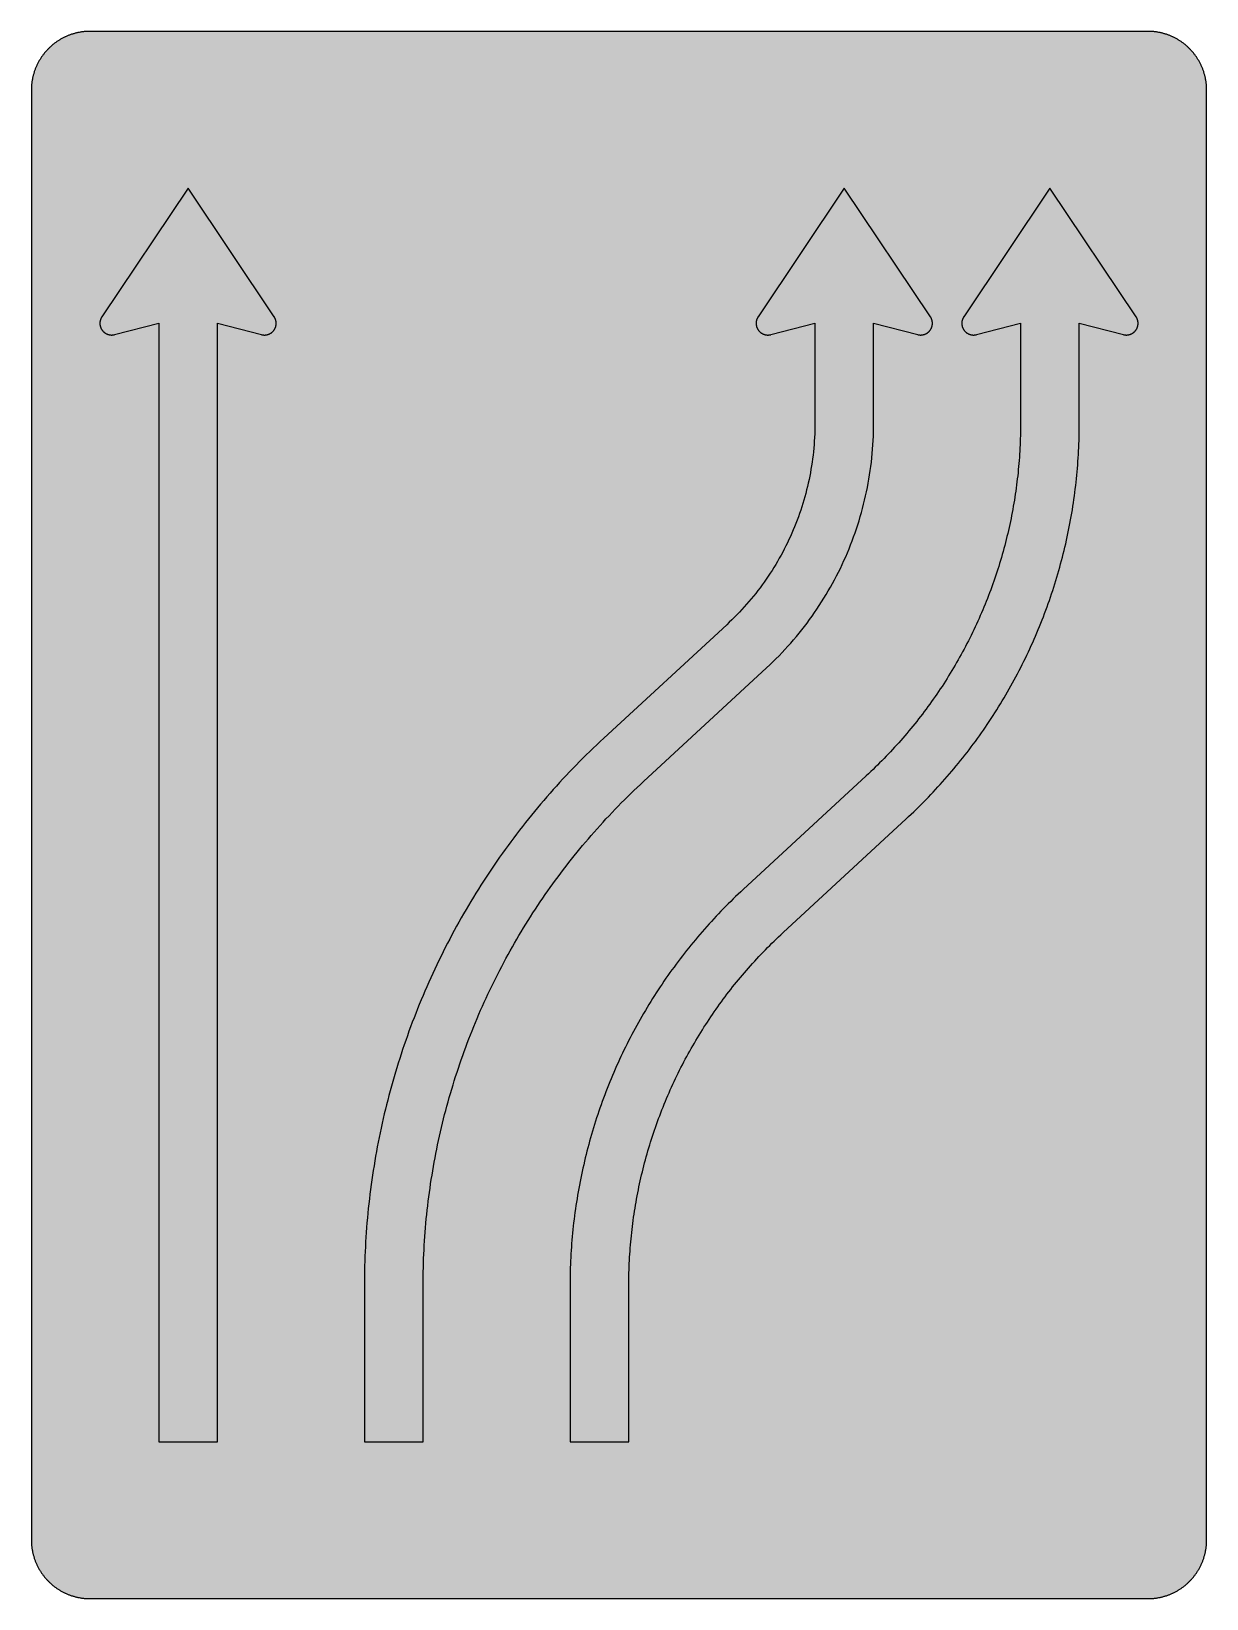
# Model space of a CAD drawing. Header units: millimetres. Extents: x 0 to 423, y 0 to 564.
import ezdxf

# ---------------------------------------------------------------- set-up
doc = ezdxf.new("R2010")
doc.units = ezdxf.units.MM

msp = doc.modelspace()

# ---------------------------------------------------------------- hatches: boundary and pattern name
for color, points in [(254, [(402.2189, 0.0537), (402.4808, 0.0533), (402.7424, 0.0584), (403.0066, 0.066), (403.2682, 0.0787), (403.5298, 0.094), (403.7889, 0.1118), (404.0505, 0.1321), (404.3096, 0.1549), (404.5687, 0.1829), (404.8277, 0.2134), (405.0868, 0.2464), (405.3434, 0.2845), (405.5999, 0.3251), (405.8564, 0.3683), (406.113, 0.414), (406.367, 0.4623), (406.621, 0.5156), (406.875, 0.5715), (407.1264, 0.6299), (407.3779, 0.6909), (407.6268, 0.7544), (407.8783, 0.823), (408.1272, 0.8941), (408.3736, 0.9677), (408.62, 1.0439), (408.8663, 1.1227), (409.1102, 1.2065), (409.354, 1.2903), (409.5979, 1.3792), (409.8392, 1.4707), (410.0805, 1.5672), (410.3192, 1.6637), (410.5554, 1.7628), (410.7942, 1.8669), (411.0279, 1.9736), (411.2616, 2.0803), (411.4952, 2.192), (411.7264, 2.3089), (411.9575, 2.4257), (412.1861, 2.5451), (412.4122, 2.6695), (412.6382, 2.794), (412.8643, 2.9235), (413.0853, 3.0556), (413.3063, 3.1877), (413.5272, 3.3249), (413.7457, 3.4646), (413.9616, 3.6068), (414.1775, 3.7541), (414.3908, 3.9014), (414.6017, 4.0513), (414.8125, 4.2037), (415.0208, 4.3612), (415.2265, 4.5187), (415.4297, 4.6812), (415.6329, 4.8438), (415.8336, 5.0114), (416.0342, 5.1816), (416.2298, 5.3518), (416.4254, 5.527), (416.6184, 5.7048), (416.8089, 5.8826), (416.9994, 6.0655), (417.1848, 6.2509), (417.3703, 6.4389), (417.5531, 6.6269), (417.7335, 6.8174), (417.9087, 7.0104), (418.084, 7.206), (418.2567, 7.4041), (418.4244, 7.6022), (418.592, 7.8029), (418.7546, 8.0061), (418.9171, 8.2118), (419.0746, 8.4176), (419.2321, 8.6258), (419.3845, 8.8341), (419.5369, 9.0475), (419.6842, 9.2608), (419.829, 9.4742), (419.9712, 9.6926), (420.1109, 9.9085), (420.2481, 10.1295), (420.3827, 10.3505), (420.5148, 10.574), (420.6418, 10.7975), (420.7688, 11.0236), (420.8907, 11.2522), (421.0126, 11.4808), (421.1295, 11.7094), (421.2438, 11.9405), (421.3555, 12.1742), (421.4647, 12.4079), (421.5689, 12.6441), (421.673, 12.8803), (421.7746, 13.1191), (421.8711, 13.3579), (421.9651, 13.5966), (422.0566, 13.8379), (422.1455, 14.0818), (422.2318, 14.3256), (422.3131, 14.5694), (422.3918, 14.8158), (422.4706, 15.0622), (422.5442, 15.3111), (422.6128, 15.56), (422.6814, 15.809), (422.7449, 16.0604), (422.8084, 16.3119), (422.8668, 16.5633), (422.9227, 16.8148), (422.9735, 17.0688), (423.0243, 17.3253), (423.07, 17.5793), (423.1132, 17.8359), (423.1513, 18.0924), (423.1894, 18.3515), (423.2224, 18.608), (423.2529, 18.8671), (423.2808, 19.1262), (423.3037, 19.3878), (423.3266, 19.6469), (423.3443, 19.9085), (423.357, 20.1701), (423.3697, 20.4318), (423.3774, 20.6934), (423.3824, 20.955), (423.385, 21.2192), (423.3855, 543.3314), (423.3824, 543.593), (423.3774, 543.8546), (423.3697, 544.1188), (423.357, 544.3804), (423.3443, 544.642), (423.3266, 544.9011), (423.3037, 545.1627), (423.2808, 545.4218), (423.2529, 545.6809), (423.2224, 545.94), (423.1894, 546.1991), (423.1513, 546.4556), (423.1132, 546.7121), (423.07, 546.9687), (423.0243, 547.2227), (422.9735, 547.4792), (422.9227, 547.7332), (422.8668, 547.9847), (422.8084, 548.2387), (422.7449, 548.4876), (422.6814, 548.7391), (422.6128, 548.988), (422.5442, 549.2369), (422.4706, 549.4858), (422.3918, 549.7322), (422.3131, 549.9786), (422.2318, 550.2224), (422.1455, 550.4663), (422.0566, 550.7076), (421.9651, 550.9489), (421.8711, 551.1902), (421.7746, 551.4289), (421.673, 551.6677), (421.5689, 551.9039), (421.4647, 552.1401), (421.3555, 552.3738), (421.2438, 552.6049), (421.1295, 552.8386), (421.0126, 553.0672), (420.8907, 553.2958), (420.7688, 553.5244), (420.6418, 553.7505), (420.5148, 553.974), (420.3827, 554.1975), (420.2481, 554.4185), (420.1109, 554.6369), (419.9712, 554.8554), (419.829, 555.0738), (419.6842, 555.2872), (419.5369, 555.5005), (419.3845, 555.7114), (419.2321, 555.9222), (419.0746, 556.1305), (418.9171, 556.3362), (418.7546, 556.5419), (418.592, 556.7451), (418.4244, 556.9458), (418.2567, 557.1439), (418.084, 557.342), (417.9087, 557.5351), (417.7335, 557.7281), (417.5531, 557.9212), (417.3703, 558.1091), (417.1848, 558.2971), (416.9994, 558.4825), (416.8089, 558.6628), (416.6184, 558.8432), (416.4254, 559.021), (416.2298, 559.1937), (416.0342, 559.3664), (415.8336, 559.5366), (415.6329, 559.7017), (415.4297, 559.8668), (415.2265, 560.0268), (415.0208, 560.1868), (414.8125, 560.3418), (414.6017, 560.4967), (414.3908, 560.6466), (414.1775, 560.7939), (413.9616, 560.9387), (413.7457, 561.0835), (413.5272, 561.2232), (413.3063, 561.3603), (413.0853, 561.4924), (412.8643, 561.6245), (412.6382, 561.754), (412.4122, 561.8785), (412.1861, 562.0029), (411.9575, 562.1223), (411.7264, 562.2392), (411.4952, 562.356), (411.2616, 562.4678), (411.0279, 562.5744), (410.7942, 562.6811), (410.5554, 562.7853), (410.3192, 562.8843), (410.0805, 562.9834), (409.8392, 563.0774), (409.5979, 563.1688), (409.354, 563.2577), (409.1102, 563.3415), (408.8663, 563.4253), (408.62, 563.5041), (408.3736, 563.5803), (408.1272, 563.6539), (407.8783, 563.7251), (407.6268, 563.7936), (407.3779, 563.8571), (407.1264, 563.9206), (406.875, 563.9791), (406.621, 564.0349), (406.367, 564.0857), (406.113, 564.1365), (405.8564, 564.1823), (405.5999, 564.2254), (405.3434, 564.2635), (405.0868, 564.3016), (404.8277, 564.3347), (404.5687, 564.3651), (404.3096, 564.3931), (404.0505, 564.4185), (403.7889, 564.4388), (403.5298, 564.4566), (403.2682, 564.4718), (403.0066, 564.482), (402.7424, 564.4896), (402.4808, 564.4947), (402.2166, 564.4972), (21.2189, 564.4981), (20.955, 564.4947), (20.6934, 564.4896), (20.4292, 564.482), (20.1676, 564.4718), (19.906, 564.4566), (19.6469, 564.4388), (19.3853, 564.4185), (19.1262, 564.3931), (18.8671, 564.3651), (18.608, 564.3347), (18.349, 564.3016), (18.0924, 564.2635), (17.8359, 564.2254), (17.5793, 564.1823), (17.3253, 564.1365), (17.0688, 564.0857), (16.8148, 564.0349), (16.5633, 563.9791), (16.3093, 563.9206), (16.0579, 563.8571), (15.809, 563.7936), (15.56, 563.7251), (15.3111, 563.6539), (15.0622, 563.5803), (14.8158, 563.5041), (14.5694, 563.4253), (14.3256, 563.3415), (14.0818, 563.2577), (13.8379, 563.1688), (13.5966, 563.0774), (13.3579, 562.9834), (13.1191, 562.8843), (12.8803, 562.7853), (12.6441, 562.6811), (12.4079, 562.5744), (12.1742, 562.4678), (11.9405, 562.356), (11.7094, 562.2392), (11.4808, 562.1223), (11.2522, 562.0029), (11.0236, 561.8785), (10.7975, 561.754), (10.574, 561.6245), (10.3505, 561.4924), (10.1295, 561.3603), (9.9111, 561.2232), (9.6926, 561.0835), (9.4742, 560.9387), (9.2608, 560.7939), (9.0475, 560.6466), (8.8341, 560.4967), (8.6258, 560.3418), (8.4176, 560.1868), (8.2118, 560.0268), (8.0061, 559.8668), (7.8029, 559.7017), (7.6022, 559.5366), (7.4041, 559.3664), (7.206, 559.1937), (7.0129, 559.021), (6.8174, 558.8432), (6.6269, 558.6628), (6.4389, 558.4825), (6.2509, 558.2971), (6.0655, 558.1091), (5.8852, 557.9212), (5.7048, 557.7281), (5.527, 557.5351), (5.3518, 557.342), (5.1816, 557.1439), (5.0114, 556.9458), (4.8463, 556.7451), (4.6812, 556.5419), (4.5187, 556.3362), (4.3612, 556.1305), (4.2062, 555.9222), (4.0513, 555.7114), (3.9014, 555.5005), (3.7541, 555.2872), (3.6068, 555.0738), (3.4646, 554.8554), (3.3249, 554.6369), (3.1877, 554.4185), (3.0556, 554.1975), (2.9235, 553.974), (2.794, 553.7505), (2.6695, 553.5244), (2.5451, 553.2958), (2.4257, 553.0672), (2.3063, 552.8386), (2.192, 552.6049), (2.0803, 552.3738), (1.971, 552.1401), (1.8669, 551.9039), (1.7628, 551.6677), (1.6637, 551.4289), (1.5646, 551.1902), (1.4707, 550.9489), (1.3792, 550.7076), (1.2903, 550.4663), (1.2065, 550.2224), (1.1227, 549.9786), (1.0439, 549.7322), (0.9652, 549.4858), (0.8915, 549.2369), (0.823, 548.988), (0.7544, 548.7391), (0.6883, 548.4876), (0.6274, 548.2387), (0.569, 547.9847), (0.5131, 547.7332), (0.4623, 547.4792), (0.4115, 547.2227), (0.3658, 546.9687), (0.3226, 546.7121), (0.2819, 546.4556), (0.2464, 546.1991), (0.2134, 545.94), (0.1829, 545.6809), (0.1549, 545.4218), (0.1295, 545.1627), (0.1092, 544.9011), (0.0914, 544.642), (0.0762, 544.3804), (0.066, 544.1188), (0.0584, 543.8546), (0.0533, 543.593), (0.0508, 543.3314), (0.0522, 21.2203), (0.0533, 20.955), (0.0584, 20.6934), (0.066, 20.4318), (0.0762, 20.1701), (0.0914, 19.9085), (0.1092, 19.6469), (0.1295, 19.3878), (0.1549, 19.1262), (0.1829, 18.8671), (0.2134, 18.608), (0.2464, 18.3515), (0.2819, 18.0924), (0.3226, 17.8359), (0.3658, 17.5793), (0.4115, 17.3253), (0.4623, 17.0688), (0.5131, 16.8148), (0.569, 16.5633), (0.6274, 16.3119), (0.6883, 16.0604), (0.7544, 15.809), (0.823, 15.56), (0.8915, 15.3111), (0.9652, 15.0622), (1.0439, 14.8158), (1.1227, 14.5694), (1.2065, 14.3256), (1.2903, 14.0818), (1.3792, 13.8379), (1.4707, 13.5966), (1.5646, 13.3579), (1.6637, 13.1191), (1.7628, 12.8803), (1.8669, 12.6441), (1.971, 12.4079), (2.0803, 12.1742), (2.192, 11.9405), (2.3063, 11.7094), (2.4257, 11.4808), (2.5451, 11.2522), (2.6695, 11.0236), (2.794, 10.7975), (2.9235, 10.574), (3.0556, 10.3505), (3.1877, 10.1295), (3.3249, 9.9085), (3.4646, 9.6926), (3.6068, 9.4742), (3.7541, 9.2608), (3.9014, 9.0475), (4.0513, 8.8341), (4.2062, 8.6258), (4.3612, 8.4176), (4.5187, 8.2118), (4.6812, 8.0061), (4.8463, 7.8029), (5.0114, 7.6022), (5.1816, 7.4041), (5.3518, 7.206), (5.527, 7.0104), (5.7048, 6.8174), (5.8852, 6.6269), (6.0655, 6.4389), (6.2509, 6.2509), (6.4389, 6.0655), (6.6269, 5.8826), (6.8174, 5.7048), (7.0129, 5.527), (7.206, 5.3518), (7.4041, 5.1816), (7.6022, 5.0114), (7.8029, 4.8438), (8.0061, 4.6812), (8.2118, 4.5187), (8.4176, 4.3612), (8.6258, 4.2037), (8.8341, 4.0513), (9.0475, 3.9014), (9.2608, 3.7541), (9.4742, 3.6068), (9.6926, 3.4646), (9.9111, 3.3249), (10.1295, 3.1877), (10.3505, 3.0556), (10.574, 2.9235), (10.7975, 2.794), (11.0236, 2.6695), (11.2522, 2.5451), (11.4808, 2.4257), (11.7094, 2.3089), (11.9405, 2.192), (12.1742, 2.0803), (12.4079, 1.9736), (12.6441, 1.8669), (12.8803, 1.7628), (13.1191, 1.6637), (13.3579, 1.5672), (13.5966, 1.4707), (13.8379, 1.3792), (14.0818, 1.2903), (14.3256, 1.2065), (14.5694, 1.1227), (14.8158, 1.0439), (15.0622, 0.9677), (15.3111, 0.8941), (15.56, 0.823), (15.809, 0.7544), (16.0579, 0.6909), (16.3093, 0.6299), (16.5633, 0.5715), (16.8148, 0.5156), (17.0688, 0.4623), (17.3253, 0.414), (17.5793, 0.3683), (17.8359, 0.3251), (18.0924, 0.2845), (18.349, 0.2464), (18.608, 0.2134), (18.8671, 0.1829), (19.1262, 0.1549), (19.3853, 0.1321), (19.6469, 0.1118), (19.906, 0.094), (20.1676, 0.0787), (20.4292, 0.066), (20.6934, 0.0584), (20.955, 0.0533), (21.2166, 0.0533)]), (59, [(67.08, 459.3703), (82.955, 455.2703), (82.9691, 455.2645), (82.9869, 455.262), (83.0021, 455.2569), (83.0199, 455.2518), (83.0351, 455.2493), (83.0504, 455.2442), (83.0682, 455.2417), (83.0834, 455.2366), (83.1012, 455.234), (83.1164, 455.2315), (83.1342, 455.2264), (83.1494, 455.2239), (83.1647, 455.2213), (83.1825, 455.2163), (83.1977, 455.2137), (83.2155, 455.2112), (83.2307, 455.2086), (83.2485, 455.2036), (83.2637, 455.201), (83.2815, 455.1985), (83.2968, 455.1959), (83.3145, 455.1934), (83.3298, 455.1909), (83.3476, 455.1883), (83.3628, 455.1858), (83.3806, 455.1832), (83.3958, 455.1807), (83.4136, 455.1782), (83.4288, 455.1756), (83.4466, 455.1731), (83.4619, 455.1705), (83.4796, 455.168), (83.4949, 455.168), (83.5127, 455.1655), (83.5279, 455.1629), (83.5457, 455.1604), (83.5609, 455.1604), (83.5787, 455.1578), (83.5939, 455.1553), (83.6117, 455.1553), (83.6295, 455.1528), (83.6447, 455.1502), (83.6625, 455.1502), (83.6778, 455.1477), (83.6955, 455.1477), (83.7108, 455.1451), (83.7286, 455.1451), (83.7438, 455.1451), (83.7616, 455.1426), (83.7794, 455.1426), (83.7946, 455.1401), (83.8124, 455.1401), (83.8276, 455.1401), (83.8454, 455.1401), (83.8606, 455.1375), (83.8784, 455.1375), (83.8962, 455.1375), (83.9114, 455.1375), (83.9292, 455.1375), (83.9445, 455.135), (83.9622, 455.135), (83.9775, 455.135), (83.9953, 455.135), (84.013, 455.135), (84.1223, 455.1375), (84.2289, 455.1401), (84.3382, 455.1477), (84.4448, 455.1578), (84.5515, 455.1705), (84.6557, 455.1832), (84.7623, 455.201), (84.8665, 455.2213), (84.9681, 455.2442), (85.0697, 455.2696), (85.1713, 455.295), (85.2703, 455.3255), (85.3694, 455.3585), (85.4685, 455.3915), (85.565, 455.4296), (85.659, 455.4677), (85.7555, 455.5084), (85.8469, 455.5541), (85.9384, 455.5998), (86.0298, 455.6455), (86.1187, 455.6963), (86.2076, 455.7497), (86.294, 455.803), (86.3803, 455.8589), (86.4641, 455.9173), (86.5454, 455.9757), (86.6267, 456.0392), (86.7054, 456.1027), (86.7816, 456.1688), (86.8578, 456.2348), (86.934, 456.3034), (87.0052, 456.3745), (87.0763, 456.4482), (87.1449, 456.5218), (87.2134, 456.598), (87.2795, 456.6768), (87.343, 456.7555), (87.4039, 456.8368), (87.4649, 456.9181), (87.5233, 457.0019), (87.5792, 457.0882), (87.6325, 457.1746), (87.6859, 457.261), (87.7341, 457.3499), (87.7824, 457.4413), (87.8281, 457.5327), (87.8713, 457.6267), (87.9119, 457.7207), (87.9526, 457.8172), (87.9881, 457.9137), (88.0237, 458.0103), (88.0542, 458.1093), (88.0847, 458.2109), (88.1126, 458.31), (88.138, 458.4116), (88.1583, 458.5157), (88.1786, 458.6199), (88.1964, 458.724), (88.2117, 458.8307), (88.2244, 458.9374), (88.232, 459.044), (88.2396, 459.1507), (88.2447, 459.2599), (88.2447, 459.3692), (88.2447, 459.4073), (88.2447, 459.4479), (88.2447, 459.486), (88.2421, 459.5266), (88.2396, 459.5647), (88.2396, 459.6054), (88.2371, 459.6435), (88.2345, 459.6816), (88.232, 459.7222), (88.2269, 459.7603), (88.2244, 459.7984), (88.2193, 459.8365), (88.2142, 459.8772), (88.2091, 459.9153), (88.204, 459.9534), (88.199, 459.9915), (88.1939, 460.0321), (88.1863, 460.0702), (88.1812, 460.1083), (88.1736, 460.1464), (88.1659, 460.1845), (88.1583, 460.2226), (88.1507, 460.2607), (88.1431, 460.2988), (88.1329, 460.3369), (88.1253, 460.375), (88.1151, 460.4131), (88.105, 460.4487), (88.0948, 460.4868), (88.0847, 460.5249), (88.0745, 460.563), (88.0618, 460.5985), (88.0516, 460.6366), (88.0389, 460.6722), (88.0288, 460.7103), (88.0161, 460.7484), (88.0034, 460.7839), (87.9881, 460.8195), (87.9754, 460.8576), (87.9627, 460.8932), (87.9475, 460.9287), (87.9323, 460.9668), (87.9196, 461.0024), (87.9043, 461.0379), (87.8865, 461.0735), (87.8713, 461.1091), (87.8561, 461.1446), (87.8383, 461.1802), (87.823, 461.2157), (87.8053, 461.2488), (87.7875, 461.2843), (87.7697, 461.3199), (87.7519, 461.3529), (87.7341, 461.3885), (87.7138, 461.424), (87.696, 461.457), (87.6757, 461.4901), (87.6554, 461.5256), (87.6351, 461.5586), (87.6148, 461.5917), (87.5944, 461.6247), (87.5741, 461.6577), (87.5513, 461.6907), (87.5309, 461.7237), (56.4967, 508.0536), (25.4635, 461.7251), (25.4406, 461.6907), (25.4178, 461.6577), (25.3975, 461.6247), (25.3771, 461.5917), (25.3568, 461.5586), (25.3365, 461.5256), (25.3162, 461.4901), (25.2984, 461.457), (25.2781, 461.424), (25.2603, 461.3885), (25.24, 461.3529), (25.2222, 461.3199), (25.2044, 461.2843), (25.1866, 461.2488), (25.1689, 461.2157), (25.1536, 461.1802), (25.1358, 461.1446), (25.1206, 461.1091), (25.1054, 461.0735), (25.0876, 461.0379), (25.0749, 461.0024), (25.0596, 460.9668), (25.0444, 460.9287), (25.0292, 460.8932), (25.0165, 460.8576), (25.0038, 460.8195), (24.9885, 460.7839), (24.9758, 460.7484), (24.9631, 460.7103), (24.953, 460.6722), (24.9403, 460.6366), (24.9276, 460.5985), (24.9174, 460.563), (24.9072, 460.5249), (24.8971, 460.4868), (24.8869, 460.4487), (24.8768, 460.4131), (24.8666, 460.375), (24.8564, 460.3369), (24.8488, 460.2988), (24.8412, 460.2607), (24.8336, 460.2226), (24.826, 460.1845), (24.8183, 460.1464), (24.8107, 460.1083), (24.8031, 460.0702), (24.798, 460.0321), (24.7904, 459.9915), (24.7853, 459.9534), (24.7802, 459.9153), (24.7752, 459.8772), (24.7726, 459.8365), (24.7675, 459.7984), (24.7625, 459.7603), (24.7599, 459.7222), (24.7574, 459.6816), (24.7548, 459.6435), (24.7523, 459.6054), (24.7498, 459.5647), (24.7472, 459.5266), (24.7472, 459.486), (24.7472, 459.4479), (24.7447, 459.4073), (24.7447, 459.3692), (24.7472, 459.2599), (24.7498, 459.1507), (24.7574, 459.044), (24.7675, 458.9374), (24.7802, 458.8307), (24.7929, 458.724), (24.8107, 458.6199), (24.831, 458.5157), (24.8539, 458.4116), (24.8793, 458.31), (24.9072, 458.2109), (24.9352, 458.1093), (24.9682, 458.0103), (25.0012, 457.9137), (25.0393, 457.8172), (25.0774, 457.7207), (25.1206, 457.6267), (25.1638, 457.5327), (25.2095, 457.4413), (25.2578, 457.3499), (25.306, 457.261), (25.3594, 457.1746), (25.4127, 457.0882), (25.4686, 457.0019), (25.527, 456.9181), (25.5854, 456.8368), (25.6489, 456.7555), (25.7124, 456.6768), (25.7785, 456.598), (25.8445, 456.5218), (25.9156, 456.4482), (25.9867, 456.3745), (26.0579, 456.3034), (26.1315, 456.2348), (26.2077, 456.1688), (26.2865, 456.1027), (26.3652, 456.0392), (26.4465, 455.9757), (26.5278, 455.9173), (26.6116, 455.8589), (26.6979, 455.803), (26.7843, 455.7497), (26.8707, 455.6963), (26.9621, 455.6455), (27.051, 455.5998), (27.145, 455.5541), (27.2364, 455.5084), (27.3304, 455.4677), (27.4269, 455.4296), (27.5234, 455.3915), (27.6225, 455.3585), (27.719, 455.3255), (27.8206, 455.295), (27.9222, 455.2696), (28.0238, 455.2442), (28.1254, 455.2213), (28.2296, 455.201), (28.3337, 455.1832), (28.4404, 455.1705), (28.5471, 455.1578), (28.6537, 455.1477), (28.7604, 455.1401), (28.8696, 455.1375), (28.9789, 455.135), (28.9966, 455.135), (29.0119, 455.135), (29.0297, 455.135), (29.0449, 455.135), (29.0627, 455.1375), (29.0805, 455.1375), (29.0957, 455.1375), (29.1135, 455.1375), (29.1287, 455.1375), (29.1465, 455.1401), (29.1643, 455.1401), (29.1795, 455.1401), (29.1973, 455.1401), (29.2125, 455.1426), (29.2303, 455.1426), (29.2481, 455.1451), (29.2633, 455.1451), (29.2811, 455.1451), (29.2964, 455.1477), (29.3141, 455.1477), (29.3294, 455.1502), (29.3472, 455.1502), (29.3624, 455.1528), (29.3802, 455.1553), (29.398, 455.1553), (29.4132, 455.1578), (29.431, 455.1604), (29.4462, 455.1604), (29.464, 455.1629), (29.4792, 455.1655), (29.497, 455.168), (29.5123, 455.168), (29.53, 455.1705), (29.5453, 455.1731), (29.5631, 455.1756), (29.5783, 455.1782), (29.5961, 455.1807), (29.6113, 455.1832), (29.6291, 455.1858), (29.6443, 455.1883), (29.6621, 455.1909), (29.6774, 455.1934), (29.6951, 455.1959), (29.7104, 455.1985), (29.7282, 455.201), (29.7434, 455.2036), (29.7612, 455.2086), (29.7764, 455.2112), (29.7942, 455.2137), (29.8094, 455.2163), (29.8247, 455.2213), (29.8425, 455.2239), (29.8577, 455.2264), (29.8755, 455.2315), (29.8907, 455.234), (29.9085, 455.2366), (29.9237, 455.2417), (29.939, 455.2442), (29.9568, 455.2493), (29.972, 455.2518), (29.9898, 455.2569), (30.005, 455.262), (30.0203, 455.2645), (30.038, 455.2696), (45.9133, 459.3703), (45.9133, 56.4981), (67.08, 56.4981)]), (59, [(303.4411, 459.3703), (319.3161, 455.2703), (319.3313, 455.2645), (319.3466, 455.262), (319.3644, 455.2569), (319.3796, 455.2518), (319.3974, 455.2493), (319.4126, 455.2442), (319.4279, 455.2417), (319.4456, 455.2366), (319.4609, 455.234), (319.4787, 455.2315), (319.4939, 455.2264), (319.5117, 455.2239), (319.5269, 455.2213), (319.5422, 455.2163), (319.5599, 455.2137), (319.5752, 455.2112), (319.593, 455.2086), (319.6082, 455.2036), (319.626, 455.201), (319.6412, 455.1985), (319.659, 455.1959), (319.6742, 455.1934), (319.692, 455.1909), (319.7073, 455.1883), (319.725, 455.1858), (319.7403, 455.1832), (319.7581, 455.1807), (319.7733, 455.1782), (319.7911, 455.1756), (319.8063, 455.1731), (319.8241, 455.1705), (319.8393, 455.168), (319.8571, 455.168), (319.8724, 455.1655), (319.8901, 455.1629), (319.9054, 455.1604), (319.9232, 455.1604), (319.9384, 455.1578), (319.9562, 455.1553), (319.974, 455.1553), (319.9892, 455.1528), (320.007, 455.1502), (320.0222, 455.1502), (320.04, 455.1477), (320.0552, 455.1477), (320.073, 455.1451), (320.0883, 455.1451), (320.106, 455.1451), (320.1238, 455.1426), (320.1391, 455.1426), (320.1568, 455.1401), (320.1721, 455.1401), (320.1899, 455.1401), (320.2051, 455.1401), (320.2229, 455.1375), (320.2407, 455.1375), (320.2559, 455.1375), (320.2737, 455.1375), (320.2889, 455.1375), (320.3067, 455.135), (320.3219, 455.135), (320.3397, 455.135), (320.3575, 455.135), (320.3727, 455.135), (320.482, 455.1375), (320.5912, 455.1401), (320.6979, 455.1477), (320.8071, 455.1578), (320.9112, 455.1705), (321.0179, 455.1832), (321.122, 455.201), (321.2262, 455.2213), (321.3303, 455.2442), (321.4319, 455.2696), (321.5335, 455.295), (321.6326, 455.3255), (321.7316, 455.3585), (321.8282, 455.3915), (321.9247, 455.4296), (322.0212, 455.4677), (322.1152, 455.5084), (322.2092, 455.5541), (322.3006, 455.5998), (322.392, 455.6455), (322.4809, 455.6963), (322.5673, 455.7497), (322.6562, 455.803), (322.74, 455.8589), (322.8238, 455.9173), (322.9051, 455.9757), (322.9864, 456.0392), (323.0651, 456.1027), (323.1439, 456.1688), (323.2201, 456.2348), (323.2937, 456.3034), (323.3674, 456.3745), (323.4385, 456.4482), (323.5071, 456.5218), (323.5731, 456.598), (323.6392, 456.6768), (323.7027, 456.7555), (323.7662, 456.8368), (323.8246, 456.9181), (323.883, 457.0019), (323.9389, 457.0882), (323.9948, 457.1746), (324.0456, 457.261), (324.0964, 457.3499), (324.1446, 457.4413), (324.1904, 457.5327), (324.2335, 457.6267), (324.2742, 457.7207), (324.3123, 457.8172), (324.3504, 457.9137), (324.3834, 458.0103), (324.4164, 458.1093), (324.4469, 458.2109), (324.4723, 458.31), (324.4977, 458.4116), (324.5206, 458.5157), (324.5409, 458.6199), (324.5587, 458.724), (324.5714, 458.8307), (324.5841, 458.9374), (324.5942, 459.044), (324.6018, 459.1507), (324.6044, 459.2599), (324.6069, 459.3692), (324.6069, 459.4073), (324.6069, 459.4479), (324.6044, 459.486), (324.6044, 459.5266), (324.6018, 459.5647), (324.5993, 459.6054), (324.5968, 459.6435), (324.5942, 459.6816), (324.5917, 459.7222), (324.5891, 459.7603), (324.5841, 459.7984), (324.5815, 459.8365), (324.5764, 459.8772), (324.5714, 459.9153), (324.5663, 459.9534), (324.5612, 459.9915), (324.5536, 460.0321), (324.5485, 460.0702), (324.5409, 460.1083), (324.5358, 460.1464), (324.5282, 460.1845), (324.5206, 460.2226), (324.5129, 460.2607), (324.5028, 460.2988), (324.4952, 460.3369), (324.485, 460.375), (324.4774, 460.4131), (324.4672, 460.4487), (324.4571, 460.4868), (324.4469, 460.5249), (324.4342, 460.563), (324.424, 460.5985), (324.4139, 460.6366), (324.4012, 460.6722), (324.3885, 460.7103), (324.3758, 460.7484), (324.3631, 460.7839), (324.3504, 460.8195), (324.3377, 460.8576), (324.3224, 460.8932), (324.3097, 460.9287), (324.2945, 460.9668), (324.2793, 461.0024), (324.264, 461.0379), (324.2488, 461.0735), (324.2335, 461.1091), (324.2158, 461.1446), (324.2005, 461.1802), (324.1827, 461.2157), (324.165, 461.2488), (324.1497, 461.2843), (324.1319, 461.3199), (324.1116, 461.3529), (324.0938, 461.3885), (324.0761, 461.424), (324.0557, 461.457), (324.038, 461.4901), (324.0176, 461.5256), (323.9973, 461.5586), (323.977, 461.5917), (323.9567, 461.6247), (323.9338, 461.6577), (323.9135, 461.6907), (323.8906, 461.7237), (292.8578, 508.0536), (261.8246, 461.7251), (261.8003, 461.6907), (261.78, 461.6577), (261.7597, 461.6247), (261.7394, 461.5917), (261.7191, 461.5586), (261.6987, 461.5256), (261.6784, 461.4901), (261.6581, 461.457), (261.6403, 461.424), (261.62, 461.3885), (261.6022, 461.3529), (261.5844, 461.3199), (261.5667, 461.2843), (261.5489, 461.2488), (261.5311, 461.2157), (261.5133, 461.1802), (261.4981, 461.1446), (261.4803, 461.1091), (261.4651, 461.0735), (261.4498, 461.0379), (261.4346, 461.0024), (261.4193, 460.9668), (261.4041, 460.9287), (261.3914, 460.8932), (261.3762, 460.8576), (261.3635, 460.8195), (261.3508, 460.7839), (261.3381, 460.7484), (261.3254, 460.7103), (261.3127, 460.6722), (261.3, 460.6366), (261.2898, 460.5985), (261.2796, 460.563), (261.2669, 460.5249), (261.2568, 460.4868), (261.2466, 460.4487), (261.2365, 460.4131), (261.2288, 460.375), (261.2187, 460.3369), (261.2111, 460.2988), (261.2009, 460.2607), (261.1933, 460.2226), (261.1857, 460.1845), (261.178, 460.1464), (261.1704, 460.1083), (261.1653, 460.0702), (261.1577, 460.0321), (261.1526, 459.9915), (261.1476, 459.9534), (261.1425, 459.9153), (261.1374, 459.8772), (261.1323, 459.8365), (261.1272, 459.7984), (261.1247, 459.7603), (261.1222, 459.7222), (261.1171, 459.6816), (261.1145, 459.6435), (261.112, 459.6054), (261.112, 459.5647), (261.1095, 459.5266), (261.1069, 459.486), (261.1069, 459.4479), (261.1069, 459.4073), (261.1069, 459.3692), (261.1069, 459.2599), (261.112, 459.1507), (261.1196, 459.044), (261.1272, 458.9374), (261.1399, 458.8307), (261.1552, 458.724), (261.173, 458.6199), (261.1933, 458.5157), (261.2161, 458.4116), (261.239, 458.31), (261.2669, 458.2109), (261.2974, 458.1093), (261.3279, 458.0103), (261.3635, 457.9137), (261.399, 457.8172), (261.4397, 457.7207), (261.4803, 457.6267), (261.5235, 457.5327), (261.5692, 457.4413), (261.6175, 457.3499), (261.6683, 457.261), (261.7191, 457.1746), (261.7724, 457.0882), (261.8308, 457.0019), (261.8867, 456.9181), (261.9477, 456.8368), (262.0086, 456.7555), (262.0747, 456.6768), (262.1382, 456.598), (262.2067, 456.5218), (262.2753, 456.4482), (262.3464, 456.3745), (262.4201, 456.3034), (262.4938, 456.2348), (262.57, 456.1688), (262.6462, 456.1027), (262.7274, 456.0392), (262.8062, 455.9757), (262.89, 455.9173), (262.9738, 455.8589), (263.0576, 455.803), (263.144, 455.7497), (263.2329, 455.6963), (263.3218, 455.6455), (263.4132, 455.5998), (263.5047, 455.5541), (263.5987, 455.5084), (263.6926, 455.4677), (263.7892, 455.4296), (263.8857, 455.3915), (263.9822, 455.3585), (264.0813, 455.3255), (264.1803, 455.295), (264.2819, 455.2696), (264.3835, 455.2442), (264.4877, 455.2213), (264.5918, 455.201), (264.6959, 455.1832), (264.8001, 455.1705), (264.9068, 455.1578), (265.0134, 455.1477), (265.1227, 455.1401), (265.2293, 455.1375), (265.3411, 455.135), (265.3563, 455.135), (265.3741, 455.135), (265.3894, 455.135), (265.4071, 455.135), (265.4249, 455.1375), (265.4402, 455.1375), (265.4579, 455.1375), (265.4732, 455.1375), (265.491, 455.1375), (265.5087, 455.1401), (265.524, 455.1401), (265.5418, 455.1401), (265.557, 455.1401), (265.5748, 455.1426), (265.59, 455.1426), (265.6078, 455.1451), (265.6256, 455.1451), (265.6408, 455.1451), (265.6586, 455.1477), (265.6738, 455.1477), (265.6916, 455.1502), (265.7069, 455.1502), (265.7246, 455.1528), (265.7424, 455.1553), (265.7577, 455.1553), (265.7754, 455.1578), (265.7907, 455.1604), (265.8085, 455.1604), (265.8237, 455.1629), (265.8415, 455.1655), (265.8567, 455.168), (265.8745, 455.168), (265.8897, 455.1705), (265.9075, 455.1731), (265.9228, 455.1756), (265.9405, 455.1782), (265.9558, 455.1807), (265.9736, 455.1832), (265.9888, 455.1858), (266.0066, 455.1883), (266.0218, 455.1909), (266.0396, 455.1934), (266.0548, 455.1959), (266.0726, 455.1985), (266.0879, 455.201), (266.1056, 455.2036), (266.1209, 455.2086), (266.1387, 455.2112), (266.1539, 455.2137), (266.1717, 455.2163), (266.1869, 455.2213), (266.2022, 455.2239), (266.2199, 455.2264), (266.2352, 455.2315), (266.253, 455.234), (266.2682, 455.2366), (266.286, 455.2417), (266.3012, 455.2442), (266.3165, 455.2493), (266.3342, 455.2518), (266.3495, 455.2569), (266.3647, 455.262), (266.3825, 455.2645), (266.3977, 455.2696), (282.2744, 459.3703), (282.2744, 423.387), (282.2651, 422.0947), (282.2397, 420.8043), (282.1965, 419.5191), (282.1381, 418.2339), (282.0645, 416.9512), (281.973, 415.671), (281.8638, 414.3959), (281.7393, 413.1208), (281.5971, 411.8483), (281.4396, 410.5808), (281.2669, 409.3159), (281.0764, 408.0561), (280.8707, 406.7988), (280.6497, 405.544), (280.4109, 404.2943), (280.1569, 403.0472), (279.8877, 401.8051), (279.6032, 400.5682), (279.3009, 399.3337), (278.9834, 398.1069), (278.6507, 396.8826), (278.3027, 395.6634), (277.9395, 394.4493), (277.561, 393.2403), (277.1673, 392.0388), (276.7584, 390.84), (276.3342, 389.6487), (275.8923, 388.46), (275.4376, 387.2814), (274.9677, 386.1054), (274.4826, 384.937), (273.9847, 383.7762), (273.4691, 382.6205), (272.9408, 381.4699), (272.3947, 380.3294), (271.8384, 379.1941), (271.2644, 378.0663), (270.6751, 376.9462), (270.0731, 375.8311), (269.4584, 374.7262), (268.826, 373.6264), (268.1808, 372.5367), (267.5204, 371.4547), (266.8473, 370.3803), (266.1615, 369.3135), (265.4579, 368.2568), (264.7442, 367.2053), (264.0127, 366.1664), (263.271, 365.1326), (262.5141, 364.1115), (261.7419, 363.0981), (260.9596, 362.0922), (260.162, 361.0966), (259.3492, 360.111), (258.5237, 359.1357), (257.6855, 358.1705), (256.8346, 357.2154), (255.971, 356.268), (255.0922, 355.3333), (254.2007, 354.4087), (253.2964, 353.4918), (252.3795, 352.5901), (251.4498, 351.696), (250.5075, 350.8146), (206.2208, 309.9192), (204.9501, 308.737), (203.6877, 307.5483), (202.4329, 306.3519), (201.1858, 305.148), (199.9488, 303.9364), (198.7194, 302.7172), (197.4977, 301.4904), (196.2836, 300.2559), (195.0796, 299.0139), (193.8833, 297.7642), (192.6946, 296.5069), (191.5135, 295.2445), (190.3425, 293.972), (189.1792, 292.6944), (188.026, 291.4091), (186.878, 290.1137), (185.7426, 288.8132), (184.6123, 287.5077), (183.4921, 286.192), (182.3796, 284.8712), (181.2773, 283.5427), (180.1825, 282.2067), (179.0979, 280.8656), (178.021, 279.5168), (176.9542, 278.1605), (175.895, 276.7965), (174.8434, 275.4274), (173.802, 274.0533), (172.7708, 272.669), (171.7472, 271.2796), (170.7312, 269.8852), (169.7253, 268.4831), (168.7297, 267.0734), (167.7416, 265.6586), (166.7637, 264.2387), (165.796, 262.8087), (164.8358, 261.3762), (163.8833, 259.936), (162.9435, 258.4907), (162.0114, 257.0378), (161.0868, 255.5773), (160.1749, 254.1143), (159.2707, 252.6436), (158.3741, 251.1654), (157.4902, 249.6845), (156.6139, 248.1961), (155.7477, 246.7026), (154.8892, 245.2014), (154.0408, 243.6952), (153.2052, 242.1839), (152.3746, 240.6675), (151.5567, 239.1435), (150.749, 237.617), (149.9489, 236.0828), (149.159, 234.5436), (148.3792, 232.9993), (147.6096, 231.4499), (146.8501, 229.8929), (146.0983, 228.3333), (145.3591, 226.7661), (144.6276, 225.1964), (143.9062, 223.6191), (143.1976, 222.0366), (142.4965, 220.4517), (141.8057, 218.8591), (141.1249, 217.2665), (140.4569, 215.6663), (139.7991, 214.0636), (139.1488, 212.4583), (138.5113, 210.8479), (137.8864, 209.235), (137.2692, 207.6171), (136.6622, 205.9965), (136.0678, 204.3709), (135.4836, 202.7428), (134.9096, 201.1121), (134.3457, 199.4789), (133.7945, 197.8406), (133.2509, 196.1998), (132.7201, 194.5564), (132.1994, 192.9079), (131.6888, 191.2569), (131.191, 189.6034), (130.7033, 187.9473), (130.2233, 186.2887), (129.7584, 184.6275), (129.3012, 182.9613), (128.8567, 181.295), (128.4224, 179.6237), (127.9982, 177.9524), (127.5842, 176.276), (127.1829, 174.5971), (126.7917, 172.9181), (126.4107, 171.2341), (126.0399, 169.5501), (125.6817, 167.861), (125.3338, 166.1719), (124.9959, 164.4777), (124.6708, 162.7835), (124.3533, 161.0893), (124.0511, 159.3901), (123.7564, 157.6883), (123.4745, 155.9865), (123.2027, 154.2821), (122.9411, 152.5753), (122.6922, 150.8684), (122.4534, 149.159), (122.2248, 147.447), (122.0089, 145.7325), (121.8032, 144.018), (121.6076, 142.301), (121.4247, 140.5839), (121.252, 138.8643), (121.0894, 137.1448), (120.9396, 135.4226), (120.7999, 133.7005), (120.6729, 131.9759), (120.5535, 130.2487), (120.4493, 128.524), (120.3528, 126.7943), (120.269, 125.0671), (120.1979, 123.3373), (120.1344, 121.605), (120.0861, 119.8753), (120.0455, 118.143), (120.0175, 116.4082), (119.9998, 114.6759), (119.9947, 112.9411), (119.9967, 56.4981), (141.1633, 56.4981), (141.1633, 112.9425), (141.1681, 114.5388), (141.1834, 116.1364), (141.2088, 117.7315), (141.2443, 119.3267), (141.29, 120.9218), (141.3485, 122.5169), (141.4145, 124.1095), (141.4932, 125.7021), (141.5796, 127.2921), (141.6761, 128.8821), (141.7853, 130.4722), (141.9022, 132.0597), (142.0317, 133.6472), (142.1714, 135.2347), (142.3187, 136.8196), (142.4788, 138.4021), (142.6464, 139.9845), (142.8267, 141.5644), (143.0172, 143.1442), (143.2154, 144.7216), (143.4262, 146.2989), (143.6446, 147.8737), (143.8758, 149.446), (144.1145, 151.0182), (144.366, 152.588), (144.6251, 154.1551), (144.8968, 155.7223), (145.1762, 157.287), (145.4683, 158.8491), (145.7681, 160.4112), (146.0779, 161.9682), (146.398, 163.5252), (146.7307, 165.0797), (147.0711, 166.6316), (147.4216, 168.1836), (147.7823, 169.7304), (148.1506, 171.2747), (148.5316, 172.8191), (148.9227, 174.3608), (149.3241, 175.8975), (149.733, 177.4342), (150.1546, 178.9684), (150.5839, 180.4975), (151.0233, 182.0266), (151.4729, 183.5531), (151.9326, 185.0746), (152.4025, 186.596), (152.8826, 188.1124), (153.3728, 189.6262), (153.8707, 191.1375), (154.3812, 192.6463), (154.8994, 194.1525), (155.4277, 195.6537), (155.9662, 197.1548), (156.5148, 198.6509), (157.0711, 200.1418), (157.64, 201.6328), (158.2166, 203.1187), (158.8033, 204.6021), (159.4028, 206.0804), (160.0073, 207.5561), (160.6245, 209.0293), (161.2519, 210.5), (161.8869, 211.963), (162.5321, 213.426), (163.1874, 214.8815), (163.8503, 216.3343), (164.5234, 217.7821), (165.2041, 219.2223), (165.895, 220.66), (166.5961, 222.0925), (167.3047, 223.52), (168.0235, 224.9449), (168.75, 226.3623), (169.4866, 227.7745), (170.2333, 229.1817), (170.9852, 230.5837), (171.7497, 231.9807), (172.5219, 233.3727), (173.3017, 234.7595), (174.0916, 236.1413), (174.8892, 237.5179), (175.6969, 238.8895), (176.5122, 240.2535), (177.3352, 241.615), (178.1683, 242.9688), (179.0116, 244.3175), (179.8599, 245.6612), (180.7185, 246.9998), (181.5871, 248.3307), (182.4609, 249.6591), (183.3474, 250.9799), (184.2389, 252.2931), (185.1406, 253.6038), (186.0499, 254.9068), (186.9669, 256.2047), (187.894, 257.495), (188.8287, 258.7803), (189.771, 260.0604), (190.721, 261.333), (191.6811, 262.6004), (192.6488, 263.8628), (193.6242, 265.1176), (194.6072, 266.3647), (195.5978, 267.6093), (196.5985, 268.8438), (197.6069, 270.0757), (198.6229, 271.2974), (199.6465, 272.5141), (200.6778, 273.7256), (201.7166, 274.9296), (202.7657, 276.1285), (203.8198, 277.3197), (204.884, 278.5034), (205.9559, 279.6819), (207.0354, 280.8529), (208.12, 282.0162), (209.2147, 283.1744), (210.3171, 284.3251), (211.4271, 285.4681), (212.5447, 286.606), (213.6699, 287.7363), (214.8027, 288.859), (215.9432, 289.974), (217.0913, 291.084), (218.247, 292.1838), (219.4077, 293.2786), (220.5787, 294.3657), (264.8687, 335.2641), (266.0117, 336.3341), (267.142, 337.4187), (268.2545, 338.516), (269.3518, 339.6259), (270.4338, 340.7512), (271.5006, 341.8865), (272.5496, 343.0346), (273.5859, 344.1954), (274.6019, 345.3689), (275.6052, 346.5525), (276.5882, 347.7514), (277.5585, 348.9579), (278.511, 350.1796), (279.4457, 351.409), (280.3652, 352.6511), (281.2669, 353.9033), (282.1534, 355.1682), (283.022, 356.4433), (283.8755, 357.726), (284.7086, 359.0214), (285.5265, 360.3269), (286.3291, 361.6401), (287.1114, 362.966), (287.8785, 364.2995), (288.6278, 365.6406), (289.3593, 366.9944), (290.0731, 368.3559), (290.769, 369.7249), (291.4472, 371.1016), (292.1076, 372.4885), (292.7502, 373.8855), (293.3751, 375.2875), (293.9821, 376.6998), (294.5714, 378.1171), (295.1404, 379.5446), (295.6941, 380.9771), (296.2275, 382.4173), (296.7431, 383.8651), (297.241, 385.3205), (297.7185, 386.781), (298.1782, 388.2492), (298.6202, 389.7224), (299.0418, 391.2032), (299.4457, 392.6891), (299.8318, 394.1801), (300.1975, 395.6787), (300.543, 397.1823), (300.8706, 398.6886), (301.178, 400.2024), (301.4675, 401.7213), (301.7368, 403.2428), (301.9882, 404.7693), (302.2168, 406.3009), (302.4276, 407.8376), (302.6207, 409.3769), (302.7909, 410.9212), (302.9433, 412.4681), (303.0728, 414.02), (303.1846, 415.5719), (303.276, 417.129), (303.3471, 418.6911), (303.3979, 420.2532), (303.4284, 421.8178), (303.4411, 423.385)]), (59, [(377.5244, 459.3703), (393.3994, 455.2703), (393.4155, 455.2645), (393.4308, 455.262), (393.446, 455.2569), (393.4638, 455.2518), (393.479, 455.2493), (393.4968, 455.2442), (393.512, 455.2417), (393.5273, 455.2366), (393.5451, 455.234), (393.5603, 455.2315), (393.5781, 455.2264), (393.5933, 455.2239), (393.6111, 455.2213), (393.6263, 455.2163), (393.6441, 455.2137), (393.6594, 455.2112), (393.6746, 455.2086), (393.6924, 455.2036), (393.7076, 455.201), (393.7254, 455.1985), (393.7406, 455.1959), (393.7584, 455.1934), (393.7737, 455.1909), (393.7914, 455.1883), (393.8067, 455.1858), (393.8245, 455.1832), (393.8397, 455.1807), (393.8575, 455.1782), (393.8727, 455.1756), (393.8905, 455.1731), (393.9057, 455.1705), (393.9235, 455.168), (393.9388, 455.168), (393.9565, 455.1655), (393.9743, 455.1629), (393.9896, 455.1604), (394.0073, 455.1604), (394.0226, 455.1578), (394.0404, 455.1553), (394.0556, 455.1553), (394.0734, 455.1528), (394.0886, 455.1502), (394.1064, 455.1502), (394.1216, 455.1477), (394.1394, 455.1477), (394.1572, 455.1451), (394.1724, 455.1451), (394.1902, 455.1451), (394.2055, 455.1426), (394.2232, 455.1426), (394.2385, 455.1401), (394.2563, 455.1401), (394.2715, 455.1401), (394.2893, 455.1401), (394.3071, 455.1375), (394.3223, 455.1375), (394.3401, 455.1375), (394.3553, 455.1375), (394.3731, 455.1375), (394.3909, 455.135), (394.4061, 455.135), (394.4239, 455.135), (394.4391, 455.135), (394.4569, 455.135), (394.5661, 455.1375), (394.6754, 455.1401), (394.782, 455.1477), (394.8887, 455.1578), (394.9954, 455.1705), (395.1021, 455.1832), (395.2062, 455.201), (395.3104, 455.2213), (395.412, 455.2442), (395.5136, 455.2696), (395.6152, 455.295), (395.7168, 455.3255), (395.8133, 455.3585), (395.9123, 455.3915), (396.0089, 455.4296), (396.1054, 455.4677), (396.1994, 455.5084), (396.2908, 455.5541), (396.3848, 455.5998), (396.4737, 455.6455), (396.5651, 455.6963), (396.6515, 455.7497), (396.7378, 455.803), (396.8242, 455.8589), (396.908, 455.9173), (396.9893, 455.9757), (397.0706, 456.0392), (397.1493, 456.1027), (397.2281, 456.1688), (397.3043, 456.2348), (397.3779, 456.3034), (397.449, 456.3745), (397.5202, 456.4482), (397.5913, 456.5218), (397.6573, 456.598), (397.7234, 456.6768), (397.7869, 456.7555), (397.8478, 456.8368), (397.9088, 456.9181), (397.9672, 457.0019), (398.0231, 457.0882), (398.0764, 457.1746), (398.1298, 457.261), (398.178, 457.3499), (398.2263, 457.4413), (398.272, 457.5327), (398.3152, 457.6267), (398.3584, 457.7207), (398.3965, 457.8172), (398.432, 457.9137), (398.4676, 458.0103), (398.5006, 458.1093), (398.5285, 458.2109), (398.5565, 458.31), (398.5819, 458.4116), (398.6047, 458.5157), (398.6225, 458.6199), (398.6403, 458.724), (398.6555, 458.8307), (398.6682, 458.9374), (398.6784, 459.044), (398.6835, 459.1507), (398.6886, 459.2599), (398.6886, 459.3692), (398.6886, 459.4073), (398.6886, 459.4479), (398.6886, 459.486), (398.686, 459.5266), (398.686, 459.5647), (398.6835, 459.6054), (398.6809, 459.6435), (398.6784, 459.6816), (398.6759, 459.7222), (398.6708, 459.7603), (398.6682, 459.7984), (398.6632, 459.8365), (398.6606, 459.8772), (398.6555, 459.9153), (398.6505, 459.9534), (398.6428, 459.9915), (398.6378, 460.0321), (398.6327, 460.0702), (398.6251, 460.1083), (398.6174, 460.1464), (398.6098, 460.1845), (398.6022, 460.2226), (398.5946, 460.2607), (398.587, 460.2988), (398.5768, 460.3369), (398.5692, 460.375), (398.559, 460.4131), (398.5489, 460.4487), (398.5387, 460.4868), (398.5285, 460.5249), (398.5184, 460.563), (398.5082, 460.5985), (398.4955, 460.6366), (398.4854, 460.6722), (398.4727, 460.7103), (398.46, 460.7484), (398.4473, 460.7839), (398.4346, 460.8195), (398.4193, 460.8576), (398.4066, 460.8932), (398.3914, 460.9287), (398.3787, 460.9668), (398.3634, 461.0024), (398.3482, 461.0379), (398.333, 461.0735), (398.3152, 461.1091), (398.2999, 461.1446), (398.2847, 461.1802), (398.2669, 461.2157), (398.2491, 461.2488), (398.2314, 461.2843), (398.2136, 461.3199), (398.1958, 461.3529), (398.178, 461.3885), (398.1577, 461.424), (398.1399, 461.457), (398.1196, 461.4901), (398.0993, 461.5256), (398.079, 461.5586), (398.0586, 461.5917), (398.0383, 461.6247), (398.018, 461.6577), (397.9977, 461.6907), (397.9748, 461.7237), (366.9411, 508.0536), (335.9079, 461.7251), (335.8845, 461.6907), (335.8642, 461.6577), (335.8413, 461.6247), (335.821, 461.5917), (335.8007, 461.5586), (335.7804, 461.5256), (335.7601, 461.4901), (335.7423, 461.457), (335.722, 461.424), (335.7042, 461.3885), (335.6864, 461.3529), (335.6661, 461.3199), (335.6483, 461.2843), (335.6305, 461.2488), (335.6153, 461.2157), (335.5975, 461.1802), (335.5797, 461.1446), (335.5645, 461.1091), (335.5492, 461.0735), (335.534, 461.0379), (335.5188, 461.0024), (335.5035, 460.9668), (335.4883, 460.9287), (335.4756, 460.8932), (335.4603, 460.8576), (335.4476, 460.8195), (335.4349, 460.7839), (335.4222, 460.7484), (335.4095, 460.7103), (335.3968, 460.6722), (335.3841, 460.6366), (335.374, 460.5985), (335.3613, 460.563), (335.3511, 460.5249), (335.341, 460.4868), (335.3308, 460.4487), (335.3206, 460.4131), (335.3105, 460.375), (335.3029, 460.3369), (335.2927, 460.2988), (335.2851, 460.2607), (335.2775, 460.2226), (335.2698, 460.1845), (335.2622, 460.1464), (335.2546, 460.1083), (335.2495, 460.0702), (335.2419, 460.0321), (335.2368, 459.9915), (335.2317, 459.9534), (335.2241, 459.9153), (335.2216, 459.8772), (335.2165, 459.8365), (335.2114, 459.7984), (335.2089, 459.7603), (335.2038, 459.7222), (335.2013, 459.6816), (335.1987, 459.6435), (335.1962, 459.6054), (335.1936, 459.5647), (335.1936, 459.5266), (335.1911, 459.486), (335.1911, 459.4479), (335.1911, 459.4073), (335.1911, 459.3692), (335.1911, 459.2599), (335.1962, 459.1507), (335.2013, 459.044), (335.2114, 458.9374), (335.2241, 458.8307), (335.2394, 458.724), (335.2571, 458.6199), (335.2749, 458.5157), (335.2978, 458.4116), (335.3232, 458.31), (335.3511, 458.2109), (335.3791, 458.1093), (335.4121, 458.0103), (335.4476, 457.9137), (335.4832, 457.8172), (335.5238, 457.7207), (335.5645, 457.6267), (335.6077, 457.5327), (335.6534, 457.4413), (335.7016, 457.3499), (335.7499, 457.261), (335.8032, 457.1746), (335.8566, 457.0882), (335.9125, 457.0019), (335.9709, 456.9181), (336.0318, 456.8368), (336.0928, 456.7555), (336.1563, 456.6768), (336.2223, 456.598), (336.2909, 456.5218), (336.3595, 456.4482), (336.4306, 456.3745), (336.5017, 456.3034), (336.5779, 456.2348), (336.6541, 456.1688), (336.7303, 456.1027), (336.8091, 456.0392), (336.8904, 455.9757), (336.9742, 455.9173), (337.0555, 455.8589), (337.1418, 455.803), (337.2282, 455.7497), (337.3171, 455.6963), (337.406, 455.6455), (337.4974, 455.5998), (337.5889, 455.5541), (337.6803, 455.5084), (337.7768, 455.4677), (337.8708, 455.4296), (337.9673, 455.3915), (338.0664, 455.3585), (338.1654, 455.3255), (338.2645, 455.295), (338.3661, 455.2696), (338.4677, 455.2442), (338.5693, 455.2213), (338.6734, 455.201), (338.7776, 455.1832), (338.8843, 455.1705), (338.9909, 455.1578), (339.0976, 455.1477), (339.2043, 455.1401), (339.3135, 455.1375), (339.4227, 455.135), (339.4405, 455.135), (339.4558, 455.135), (339.4735, 455.135), (339.4913, 455.135), (339.5066, 455.1375), (339.5243, 455.1375), (339.5396, 455.1375), (339.5574, 455.1375), (339.5751, 455.1375), (339.5904, 455.1401), (339.6082, 455.1401), (339.6234, 455.1401), (339.6412, 455.1401), (339.659, 455.1426), (339.6742, 455.1426), (339.692, 455.1451), (339.7072, 455.1451), (339.725, 455.1451), (339.7402, 455.1477), (339.758, 455.1477), (339.7758, 455.1502), (339.791, 455.1502), (339.8088, 455.1528), (339.8241, 455.1553), (339.8418, 455.1553), (339.8571, 455.1578), (339.8749, 455.1604), (339.8901, 455.1604), (339.9079, 455.1629), (339.9257, 455.1655), (339.9409, 455.168), (339.9587, 455.168), (339.9739, 455.1705), (339.9917, 455.1731), (340.0069, 455.1756), (340.0247, 455.1782), (340.04, 455.1807), (340.0577, 455.1832), (340.073, 455.1858), (340.0908, 455.1883), (340.106, 455.1909), (340.1238, 455.1934), (340.139, 455.1959), (340.1568, 455.1985), (340.172, 455.201), (340.1873, 455.2036), (340.2051, 455.2086), (340.2203, 455.2112), (340.2381, 455.2137), (340.2533, 455.2163), (340.2711, 455.2213), (340.2863, 455.2239), (340.3041, 455.2264), (340.3194, 455.2315), (340.3346, 455.234), (340.3524, 455.2366), (340.3676, 455.2417), (340.3854, 455.2442), (340.4006, 455.2493), (340.4159, 455.2518), (340.4337, 455.2569), (340.4489, 455.262), (340.4641, 455.2645), (340.4819, 455.2696), (356.3578, 459.3703), (356.3578, 423.387), (356.3518, 422.2674), (356.3417, 421.1498), (356.3239, 420.0322), (356.2985, 418.9146), (356.2655, 417.7995), (356.2274, 416.6845), (356.1791, 415.5669), (356.1258, 414.4543), (356.0648, 413.3393), (355.9962, 412.2268), (355.92, 411.1142), (355.8388, 410.0017), (355.7473, 408.8917), (355.6508, 407.7818), (355.5467, 406.6718), (355.4349, 405.5618), (355.3181, 404.4544), (355.1911, 403.3495), (355.059, 402.242), (354.9193, 401.1397), (354.772, 400.0348), (354.6196, 398.9324), (354.457, 397.8326), (354.2894, 396.7302), (354.1141, 395.6329), (353.9312, 394.5357), (353.7433, 393.4384), (353.5477, 392.3436), (353.3445, 391.2489), (353.1337, 390.1567), (352.9152, 389.067), (352.6917, 387.9774), (352.4606, 386.8877), (352.2218, 385.8006), (351.9754, 384.716), (351.724, 383.634), (351.4649, 382.5519), (351.1982, 381.4699), (350.9239, 380.3929), (350.6445, 379.316), (350.3574, 378.239), (350.0628, 377.1671), (349.7631, 376.0953), (349.4557, 375.0259), (349.1408, 373.9566), (348.8182, 372.8923), (348.488, 371.8281), (348.1527, 370.7663), (347.8098, 369.7046), (347.4618, 368.648), (347.1062, 367.5913), (346.743, 366.5372), (346.3722, 365.4857), (345.9963, 364.4367), (345.6127, 363.3902), (345.2216, 362.3437), (344.8228, 361.3023), (344.4189, 360.2609), (344.0074, 359.222), (343.5909, 358.1883), (343.1667, 357.1545), (342.7349, 356.1232), (342.2955, 355.0945), (341.851, 354.0684), (341.3989, 353.0448), (340.9417, 352.0262), (340.4768, 351.0102), (340.0069, 349.9968), (339.5294, 348.9884), (339.0443, 347.98), (338.5541, 346.9792), (338.0588, 345.9785), (337.5558, 344.9828), (337.0453, 343.9897), (336.5297, 343.0016), (336.009, 342.0161), (335.4807, 341.0356), (334.9473, 340.0552), (334.4062, 339.0824), (333.8601, 338.1121), (333.309, 337.1444), (332.7502, 336.1817), (332.1837, 335.2216), (331.6122, 334.264), (331.0357, 333.314), (330.454, 332.3641), (329.8647, 331.4217), (329.2704, 330.4794), (328.6684, 329.5447), (328.0613, 328.61), (327.4492, 327.6829), (326.8294, 326.7583), (326.2046, 325.8388), (325.5747, 324.9219), (324.9371, 324.01), (324.2945, 323.1007), (323.6468, 322.1965), (322.9915, 321.2973), (322.3311, 320.4007), (321.6656, 319.5091), (320.995, 318.6227), (320.3169, 317.7388), (319.6361, 316.8599), (318.9453, 315.9862), (318.2518, 315.1175), (317.5533, 314.2513), (316.8472, 313.3903), (316.136, 312.5343), (315.4197, 311.6834), (314.6958, 310.835), (313.9694, 309.9918), (313.2353, 309.1536), (312.4962, 308.3204), (311.752, 307.4899), (311.0027, 306.6669), (310.2483, 305.8465), (309.4863, 305.0311), (308.7192, 304.2209), (307.9496, 303.4157), (307.1724, 302.6156), (306.39, 301.818), (305.6026, 301.0281), (304.8102, 300.2432), (304.0126, 299.4609), (303.2074, 298.6837), (302.3997, 297.9141), (301.5844, 297.147), (300.7665, 296.385), (256.479, 255.4909), (255.5596, 254.635), (254.6452, 253.7739), (253.7384, 252.9103), (252.8341, 252.0391), (251.9401, 251.1603), (251.0485, 250.2789), (250.1646, 249.3899), (249.2883, 248.4984), (248.4145, 247.5992), (247.5484, 246.695), (246.6899, 245.7856), (245.8364, 244.8712), (244.9881, 243.9492), (244.1473, 243.0247), (243.3117, 242.095), (242.4811, 241.1578), (241.6581, 240.218), (240.8428, 239.2705), (240.03, 238.3206), (239.2274, 237.363), (238.4273, 236.4029), (237.6373, 235.4351), (236.8499, 234.4649), (236.0727, 233.4895), (235.298, 232.5065), (234.5309, 231.521), (233.7714, 230.5304), (233.0196, 229.5347), (232.2703, 228.534), (231.5312, 227.5281), (230.7971, 226.5172), (230.0681, 225.5037), (229.3468, 224.4852), (228.633, 223.459), (227.9244, 222.4329), (227.2233, 221.3991), (226.5299, 220.3602), (225.8416, 219.3188), (225.1583, 218.2724), (224.4852, 217.2208), (223.8172, 216.1642), (223.1542, 215.105), (222.5015, 214.0407), (221.8538, 212.9714), (221.2137, 211.8995), (220.5787, 210.8225), (219.9513, 209.7405), (219.3315, 208.6559), (218.7169, 207.5663), (218.1123, 206.4715), (217.5129, 205.3742), (216.9185, 204.2719), (216.3343, 203.167), (215.7552, 202.057), (215.1837, 200.9419), (214.6198, 199.8243), (214.0636, 198.7042), (213.5124, 197.579), (212.9688, 196.4487), (212.4329, 195.3158), (211.9046, 194.1779), (211.3839, 193.0375), (210.8683, 191.8919), (210.3628, 190.7438), (209.8624, 189.5932), (209.3697, 188.4401), (208.8871, 187.2818), (208.4095, 186.1236), (207.9396, 184.9603), (207.4799, 183.7944), (207.0252, 182.626), (206.5782, 181.4576), (206.1413, 180.2841), (205.7095, 179.1081), (205.2879, 177.9295), (204.8713, 176.7484), (204.4624, 175.5673), (204.0636, 174.3812), (203.6724, 173.195), (203.2864, 172.0037), (202.9104, 170.8125), (202.5421, 169.6187), (202.1789, 168.4223), (201.8259, 167.2234), (201.4804, 166.022), (201.1426, 164.8181), (200.8124, 163.6141), (200.4898, 162.4076), (200.1749, 161.1986), (199.8701, 159.987), (199.5703, 158.7754), (199.2782, 157.5613), (198.9963, 156.3446), (198.7194, 155.1254), (198.4527, 153.9062), (198.1937, 152.6845), (197.9422, 151.4627), (197.6984, 150.2385), (197.4621, 149.0116), (197.2335, 147.7848), (197.0126, 146.5555), (196.7992, 145.3236), (196.596, 144.0917), (196.4004, 142.8572), (196.2099, 141.6228), (196.0296, 140.3883), (195.8569, 139.1514), (195.6918, 137.9118), (195.5343, 136.6723), (195.387, 135.4303), (195.2447, 134.1882), (195.1126, 132.9461), (194.9882, 131.7015), (194.8713, 130.4569), (194.7621, 129.2098), (194.6605, 127.9627), (194.5691, 126.7155), (194.4827, 125.4658), (194.4065, 124.2162), (194.3379, 122.9665), (194.277, 121.7168), (194.2236, 120.4646), (194.1805, 119.2124), (194.1424, 117.9576), (194.1144, 116.7054), (194.0941, 115.4506), (194.0839, 114.1959), (194.0789, 112.9411), (194.08, 56.4981), (215.2467, 56.4981), (215.2467, 112.9425), (215.2498, 114.0587), (215.2599, 115.1763), (215.2777, 116.2939), (215.3031, 117.4115), (215.3361, 118.5266), (215.3742, 119.6442), (215.4225, 120.7592), (215.4758, 121.8717), (215.5368, 122.9868), (215.6054, 124.0993), (215.6816, 125.2118), (215.7654, 126.3244), (215.8543, 127.4343), (215.9508, 128.5443), (216.0549, 129.6543), (216.1667, 130.7643), (216.2861, 131.8717), (216.4105, 132.9766), (216.5426, 134.0841), (216.6823, 135.1864), (216.8296, 136.2913), (216.9846, 137.3937), (217.1446, 138.4935), (217.3122, 139.5959), (217.4875, 140.6931), (217.6704, 141.7904), (217.8609, 142.8877), (218.0565, 143.9824), (218.2597, 145.0772), (218.4705, 146.1694), (218.6864, 147.259), (218.9124, 148.3487), (219.1436, 149.4384), (219.3823, 150.5255), (219.6262, 151.6101), (219.8802, 152.6921), (220.1393, 153.7741), (220.4034, 154.8562), (220.6777, 155.9331), (220.9571, 157.0101), (221.2442, 158.0871), (221.5388, 159.1589), (221.8411, 160.2308), (222.1484, 161.3002), (222.4634, 162.3695), (222.7859, 163.4338), (223.1136, 164.498), (223.4489, 165.5597), (223.7918, 166.6215), (224.1423, 167.6781), (224.4979, 168.7347), (224.8611, 169.7888), (225.232, 170.8404), (225.6079, 171.8894), (225.9914, 172.9359), (226.3826, 173.9824), (226.7788, 175.0238), (227.1827, 176.0652), (227.5942, 177.104), (228.0133, 178.1378), (228.4374, 179.1716), (228.8692, 180.2028), (229.3061, 181.2315), (229.7532, 182.2577), (230.2053, 183.2788), (230.6625, 184.2999), (231.1273, 185.3159), (231.5972, 186.3293), (232.0747, 187.3377), (232.5599, 188.3435), (233.0501, 189.3468), (233.5454, 190.3476), (234.0483, 191.3433), (234.5588, 192.3339), (235.0719, 193.3245), (235.5952, 194.31), (236.1235, 195.2904), (236.6569, 196.2683), (237.1979, 197.2437), (237.744, 198.214), (238.2952, 199.1817), (238.854, 200.1444), (239.4204, 201.1045), (239.9894, 202.0595), (240.5685, 203.012), (241.1501, 203.9595), (241.7394, 204.9043), (242.3338, 205.8441), (242.9358, 206.7814), (243.5428, 207.7136), (244.155, 208.6432), (244.7747, 209.5678), (245.3996, 210.4873), (246.0295, 211.4042), (246.667, 212.3161), (247.3096, 213.2254), (247.9573, 214.1296), (248.6127, 215.0288), (249.2705, 215.9254), (249.936, 216.8144), (250.6091, 217.7034), (251.2847, 218.5848), (251.968, 219.4636), (252.6563, 220.3374), (253.3523, 221.2086), (254.0508, 222.0747), (254.7569, 222.9333), (255.4681, 223.7918), (256.1844, 224.6427), (256.9058, 225.491), (257.6347, 226.3343), (258.3688, 227.1725), (259.1079, 228.0056), (259.8522, 228.8337), (260.6015, 229.6592), (261.3558, 230.4796), (262.1178, 231.2949), (262.8824, 232.1052), (263.6545, 232.9104), (264.4318, 233.7105), (265.2141, 234.5055), (266.0015, 235.298), (266.794, 236.0828), (267.5915, 236.8652), (268.3942, 237.6399), (269.2044, 238.412), (270.0172, 239.1791), (270.8377, 239.9411), (315.1269, 280.8369), (316.0446, 281.6911), (316.959, 282.5496), (317.8658, 283.4157), (318.7675, 284.287), (319.6641, 285.1633), (320.5531, 286.0472), (321.437, 286.9336), (322.3158, 287.8277), (323.1871, 288.7269), (324.0532, 289.6311), (324.9143, 290.5404), (325.7677, 291.4548), (326.6161, 292.3743), (327.4568, 293.3014), (328.2925, 294.2311), (329.123, 295.1658), (329.946, 296.1081), (330.7613, 297.053), (331.5716, 298.0055), (332.3768, 298.9605), (333.1743, 299.9232), (333.9668, 300.8884), (334.7517, 301.8612), (335.5315, 302.8366), (336.3036, 303.817), (337.0707, 304.8051), (337.8327, 305.7957), (338.5845, 306.7914), (339.3313, 307.7921), (340.073, 308.798), (340.807, 309.8063), (341.536, 310.8223), (342.2548, 311.8409), (342.9711, 312.8645), (343.6772, 313.8932), (344.3808, 314.927), (345.0742, 315.9658), (345.7626, 317.0072), (346.4433, 318.0537), (347.1189, 319.1053), (347.787, 320.1594), (348.4474, 321.2211), (349.1027, 322.2854), (349.7504, 323.3522), (350.3905, 324.4266), (351.0255, 325.5035), (351.6528, 326.5856), (352.2726, 327.6702), (352.8847, 328.7598), (353.4918, 329.8546), (354.0912, 330.9518), (354.6831, 332.0542), (355.2698, 333.1591), (355.8464, 334.2691), (356.4179, 335.3841), (356.9843, 336.5017), (357.5406, 337.6219), (358.0892, 338.7496), (358.6328, 339.8774), (359.1687, 341.0102), (359.697, 342.1482), (360.2203, 343.2886), (360.7333, 344.4342), (361.2413, 345.5822), (361.7392, 346.7329), (362.2319, 347.886), (362.7171, 349.0443), (363.1921, 350.205), (363.662, 351.3658), (364.1242, 352.5317), (364.5764, 353.7001), (365.0234, 354.8685), (365.4628, 356.042), (365.8921, 357.218), (366.3163, 358.3965), (366.7303, 359.5776), (367.1392, 360.7587), (367.538, 361.9449), (367.9317, 363.1311), (368.3152, 364.3224), (368.6912, 365.5136), (369.062, 366.7074), (369.4227, 367.9038), (369.7757, 369.1026), (370.1212, 370.3041), (370.459, 371.508), (370.7892, 372.712), (371.1118, 373.9185), (371.4267, 375.1275), (371.7341, 376.3391), (372.0313, 377.5507), (372.3234, 378.7648), (372.6053, 379.9815), (372.8822, 381.1981), (373.1489, 382.4199), (373.4079, 383.6391), (373.6619, 384.8633), (373.9058, 386.0876), (374.142, 387.3144), (374.3681, 388.5413), (374.589, 389.7706), (374.8024, 391.0025), (375.0056, 392.2344), (375.2037, 393.4663), (375.3917, 394.7033), (375.572, 395.9377), (375.7447, 397.1747), (375.9098, 398.4142), (376.0673, 399.6538), (376.2146, 400.8958), (376.3569, 402.1379), (376.489, 403.3799), (376.6134, 404.6245), (376.7303, 405.8691), (376.8395, 407.1163), (376.9411, 408.3634), (377.0325, 409.6106), (377.1189, 410.8602), (377.1951, 412.1099), (377.2637, 413.3596), (377.3246, 414.6118), (377.378, 415.8615), (377.4211, 417.1137), (377.4592, 418.3685), (377.4872, 419.6207), (377.5075, 420.8755), (377.5202, 422.1302), (377.5227, 423.385)])]:
    msp.add_hatch(color=color).paths.add_polyline_path(points)
h = msp.add_hatch(color=59)
h.paths.add_polyline_path([(402.2189, 5.3453), (402.4147, 5.3442), (402.6129, 5.3492), (402.8084, 5.3543), (403.004, 5.3645), (403.2021, 5.3746), (403.3977, 5.3873), (403.5933, 5.4026), (403.7863, 5.4229), (403.9819, 5.4432), (404.175, 5.4661), (404.368, 5.4915), (404.5636, 5.5169), (404.7541, 5.5474), (404.9471, 5.5804), (405.1376, 5.6159), (405.3307, 5.6515), (405.5212, 5.6921), (405.7091, 5.7328), (405.8996, 5.776), (406.0876, 5.8217), (406.2755, 5.8699), (406.4635, 5.9207), (406.6489, 5.9741), (406.8343, 6.03), (407.0198, 6.0884), (407.2052, 6.1468), (407.3881, 6.2103), (407.5709, 6.2738), (407.7538, 6.3398), (407.9342, 6.4084), (408.1145, 6.4795), (408.2923, 6.5532), (408.4726, 6.6269), (408.6504, 6.7056), (408.8257, 6.7843), (409.001, 6.8656), (409.1762, 6.9494), (409.3489, 7.0358), (409.5217, 7.1247), (409.6944, 7.2136), (409.8646, 7.305), (410.0347, 7.4016), (410.2024, 7.4981), (410.37, 7.5946), (410.5351, 7.6962), (410.7002, 7.7978), (410.8628, 7.9045), (411.0253, 8.0112), (411.1879, 8.1204), (411.3479, 8.2296), (411.5054, 8.3439), (411.6629, 8.4582), (411.8178, 8.575), (411.9728, 8.6944), (412.1277, 8.8163), (412.2801, 8.9383), (412.43, 9.0627), (412.5798, 9.1897), (412.7271, 9.3193), (412.8719, 9.4513), (413.0167, 9.5834), (413.1615, 9.718), (413.3037, 9.8552), (413.4434, 9.9924), (413.5831, 10.1346), (413.7177, 10.2743), (413.8524, 10.4191), (413.987, 10.5639), (414.1165, 10.7112), (414.2461, 10.8585), (414.3731, 11.0058), (414.4975, 11.1582), (414.622, 11.3106), (414.7414, 11.463), (414.8607, 11.618), (414.9776, 11.7729), (415.0944, 11.9304), (415.2062, 12.0904), (415.3179, 12.2504), (415.4272, 12.4104), (415.5338, 12.573), (415.638, 12.7381), (415.7396, 12.9007), (415.8412, 13.0683), (415.9402, 13.2359), (416.0368, 13.4036), (416.1307, 13.5712), (416.2222, 13.7439), (416.3136, 13.9141), (416.4025, 14.0868), (416.4863, 14.2596), (416.5702, 14.4348), (416.6514, 14.6101), (416.7327, 14.7879), (416.8089, 14.9657), (416.8851, 15.1435), (416.9588, 15.3213), (417.0274, 15.5016), (417.0959, 15.6845), (417.1645, 15.8648), (417.228, 16.0477), (417.289, 16.2331), (417.3499, 16.416), (417.4058, 16.6014), (417.4617, 16.7869), (417.515, 16.9748), (417.5658, 17.1602), (417.6141, 17.3482), (417.6598, 17.5362), (417.703, 17.7267), (417.7462, 17.9172), (417.7843, 18.1077), (417.8224, 18.2982), (417.8554, 18.4887), (417.8884, 18.6817), (417.9189, 18.8747), (417.9468, 19.0678), (417.9722, 19.2608), (417.9951, 19.4539), (418.0154, 19.6494), (418.0332, 19.845), (418.0484, 20.0406), (418.0611, 20.2362), (418.0738, 20.4318), (418.0815, 20.6273), (418.0865, 20.8255), (418.0916, 21.021), (418.0916, 21.2192), (418.0939, 543.3314), (418.0916, 543.527), (418.0865, 543.7251), (418.0815, 543.9207), (418.0738, 544.1163), (418.0611, 544.3144), (418.0484, 544.51), (418.0332, 544.703), (418.0154, 544.8986), (417.9951, 545.0942), (417.9722, 545.2872), (417.9468, 545.4802), (417.9189, 545.6733), (417.8884, 545.8663), (417.8554, 546.0594), (417.8224, 546.2499), (417.7843, 546.4404), (417.7462, 546.6309), (417.703, 546.8214), (417.6598, 547.0119), (417.6141, 547.1998), (417.5658, 547.3878), (417.515, 547.5732), (417.4617, 547.7612), (417.4058, 547.9466), (417.3499, 548.132), (417.289, 548.3149), (417.228, 548.5003), (417.1645, 548.6832), (417.0959, 548.8635), (417.0274, 549.0464), (416.9588, 549.2242), (416.8851, 549.4045), (416.8089, 549.5823), (416.7327, 549.7601), (416.6514, 549.9379), (416.5702, 550.1132), (416.4863, 550.2885), (416.4025, 550.4612), (416.3136, 550.6339), (416.2222, 550.8041), (416.1307, 550.9743), (416.0368, 551.1444), (415.9402, 551.3121), (415.8412, 551.4797), (415.7396, 551.6474), (415.638, 551.8099), (415.5338, 551.975), (415.4272, 552.1376), (415.3179, 552.2976), (415.2062, 552.4576), (415.0944, 552.6176), (414.9776, 552.7751), (414.8607, 552.9301), (414.7414, 553.085), (414.622, 553.2399), (414.4975, 553.3898), (414.3731, 553.5422), (414.2461, 553.6895), (414.1165, 553.8394), (413.987, 553.9842), (413.8524, 554.1289), (413.7177, 554.2737), (413.5831, 554.416), (413.4434, 554.5557), (413.3037, 554.6954), (413.1615, 554.83), (413.0167, 554.9646), (412.8719, 555.0992), (412.7271, 555.2288), (412.5798, 555.3583), (412.43, 555.4853), (412.2801, 555.6098), (412.1277, 555.7317), (411.9728, 555.8536), (411.8178, 555.973), (411.6629, 556.0898), (411.5054, 556.2041), (411.3479, 556.3184), (411.1879, 556.4276), (411.0253, 556.5369), (410.8628, 556.6435), (410.7002, 556.7502), (410.5351, 556.8518), (410.37, 556.9534), (410.2024, 557.0525), (410.0347, 557.149), (409.8646, 557.243), (409.6944, 557.3344), (409.5217, 557.4259), (409.3489, 557.5122), (409.1762, 557.5986), (409.001, 557.6824), (408.8257, 557.7637), (408.6504, 557.845), (408.4726, 557.9212), (408.2923, 557.9974), (408.1145, 558.0685), (407.9342, 558.1396), (407.7538, 558.2082), (407.5709, 558.2742), (407.3881, 558.3403), (407.2052, 558.4012), (407.0198, 558.4622), (406.8343, 558.5181), (406.6489, 558.5739), (406.4635, 558.6273), (406.2755, 558.6781), (406.0876, 558.7263), (405.8996, 558.7721), (405.7091, 558.8152), (405.5212, 558.8584), (405.3307, 558.8965), (405.1376, 558.9346), (404.9471, 558.9676), (404.7541, 559.0007), (404.5636, 559.0311), (404.368, 559.0591), (404.175, 559.0845), (403.9819, 559.1073), (403.7863, 559.1277), (403.5933, 559.1454), (403.3977, 559.1607), (403.2021, 559.1759), (403.004, 559.1861), (402.8084, 559.1937), (402.6129, 559.2013), (402.4147, 559.2039), (402.2166, 559.2064), (21.2189, 559.2064), (21.021, 559.2039), (20.8229, 559.2013), (20.6273, 559.1937), (20.4318, 559.1861), (20.2336, 559.1759), (20.0381, 559.1607), (19.8425, 559.1454), (19.6494, 559.1277), (19.4539, 559.1073), (19.2608, 559.0845), (19.0678, 559.0591), (18.8747, 559.0311), (18.6817, 559.0007), (18.4887, 558.9676), (18.2982, 558.9346), (18.1077, 558.8965), (17.9172, 558.8584), (17.7267, 558.8152), (17.5362, 558.7721), (17.3482, 558.7263), (17.1602, 558.6781), (16.9723, 558.6273), (16.7869, 558.5739), (16.6014, 558.5181), (16.416, 558.4622), (16.2306, 558.4012), (16.0477, 558.3403), (15.8648, 558.2742), (15.6845, 558.2082), (15.5016, 558.1396), (15.3213, 558.0685), (15.1435, 557.9974), (14.9657, 557.9212), (14.7879, 557.845), (14.6101, 557.7637), (14.4348, 557.6824), (14.2596, 557.5986), (14.0868, 557.5122), (13.9141, 557.4259), (13.7439, 557.3344), (13.5712, 557.243), (13.4036, 557.149), (13.2359, 557.0525), (13.0683, 556.9534), (12.9007, 556.8518), (12.7356, 556.7502), (12.573, 556.6435), (12.4104, 556.5369), (12.2504, 556.4276), (12.0904, 556.3184), (11.9304, 556.2041), (11.7729, 556.0898), (11.618, 555.973), (11.463, 555.8536), (11.3081, 555.7317), (11.1582, 555.6098), (11.0058, 555.4853), (10.856, 555.3583), (10.7086, 555.2288), (10.5639, 555.0992), (10.4191, 554.9646), (10.2743, 554.83), (10.1321, 554.6954), (9.9924, 554.5557), (9.8527, 554.416), (9.718, 554.2737), (9.5834, 554.1289), (9.4488, 553.9842), (9.3193, 553.8394), (9.1897, 553.6895), (9.0627, 553.5422), (8.9383, 553.3898), (8.8138, 553.2399), (8.6944, 553.085), (8.575, 552.9301), (8.4582, 552.7751), (8.3439, 552.6176), (8.2296, 552.4576), (8.1178, 552.2976), (8.0112, 552.1376), (7.9019, 551.975), (7.7978, 551.8099), (7.6962, 551.6474), (7.5946, 551.4797), (7.4955, 551.3121), (7.399, 551.1444), (7.305, 550.9743), (7.2136, 550.8041), (7.1222, 550.6339), (7.0358, 550.4612), (6.9494, 550.2885), (6.8656, 550.1132), (6.7843, 549.9379), (6.7031, 549.7601), (6.6269, 549.5823), (6.5507, 549.4045), (6.477, 549.2242), (6.4084, 549.0464), (6.3398, 548.8635), (6.2713, 548.6832), (6.2078, 548.5003), (6.1468, 548.3149), (6.0858, 548.132), (6.03, 547.9466), (5.9741, 547.7612), (5.9207, 547.5732), (5.8699, 547.3878), (5.8217, 547.1998), (5.776, 547.0119), (5.7302, 546.8214), (5.6896, 546.6309), (5.6515, 546.4404), (5.6134, 546.2499), (5.5778, 546.0594), (5.5474, 545.8663), (5.5169, 545.6733), (5.4889, 545.4802), (5.4635, 545.2872), (5.4407, 545.0942), (5.4204, 544.8986), (5.4026, 544.703), (5.3873, 544.51), (5.3721, 544.3144), (5.3619, 544.1163), (5.3543, 543.9207), (5.3467, 543.7251), (5.3442, 543.527), (5.3416, 543.3314), (5.3439, 21.2203), (5.3442, 21.021), (5.3467, 20.8255), (5.3543, 20.6273), (5.3619, 20.4318), (5.3721, 20.2362), (5.3873, 20.0406), (5.4026, 19.845), (5.4204, 19.6494), (5.4407, 19.4539), (5.4635, 19.2608), (5.4889, 19.0678), (5.5169, 18.8747), (5.5474, 18.6817), (5.5778, 18.4887), (5.6134, 18.2982), (5.6515, 18.1077), (5.6896, 17.9172), (5.7302, 17.7267), (5.776, 17.5362), (5.8217, 17.3482), (5.8699, 17.1602), (5.9207, 16.9748), (5.9741, 16.7869), (6.03, 16.6014), (6.0858, 16.416), (6.1468, 16.2331), (6.2078, 16.0477), (6.2713, 15.8648), (6.3398, 15.6845), (6.4084, 15.5016), (6.477, 15.3213), (6.5507, 15.1435), (6.6269, 14.9657), (6.7031, 14.7879), (6.7843, 14.6101), (6.8656, 14.4348), (6.9494, 14.2596), (7.0358, 14.0868), (7.1222, 13.9141), (7.2136, 13.7439), (7.305, 13.5712), (7.399, 13.4036), (7.4955, 13.2359), (7.5946, 13.0683), (7.6962, 12.9007), (7.7978, 12.7381), (7.9019, 12.573), (8.0112, 12.4104), (8.1178, 12.2504), (8.2296, 12.0904), (8.3439, 11.9304), (8.4582, 11.7729), (8.575, 11.618), (8.6944, 11.463), (8.8138, 11.3106), (8.9383, 11.1582), (9.0627, 11.0058), (9.1897, 10.8585), (9.3193, 10.7112), (9.4488, 10.5639), (9.5834, 10.4191), (9.718, 10.2743), (9.8527, 10.1346), (9.9924, 9.9924), (10.1321, 9.8552), (10.2743, 9.718), (10.4191, 9.5834), (10.5639, 9.4513), (10.7086, 9.3193), (10.856, 9.1897), (11.0058, 9.0627), (11.1582, 8.9383), (11.3081, 8.8163), (11.463, 8.6944), (11.618, 8.575), (11.7729, 8.4582), (11.9304, 8.3439), (12.0904, 8.2296), (12.2504, 8.1204), (12.4104, 8.0112), (12.573, 7.9045), (12.7356, 7.7978), (12.9007, 7.6962), (13.0683, 7.5946), (13.2359, 7.4981), (13.4036, 7.4016), (13.5712, 7.305), (13.7439, 7.2136), (13.9141, 7.1247), (14.0868, 7.0358), (14.2596, 6.9494), (14.4348, 6.8656), (14.6101, 6.7843), (14.7879, 6.7056), (14.9657, 6.6269), (15.1435, 6.5532), (15.3213, 6.4795), (15.5016, 6.4084), (15.6845, 6.3398), (15.8648, 6.2738), (16.0477, 6.2103), (16.2306, 6.1468), (16.416, 6.0884), (16.6014, 6.03), (16.7869, 5.9741), (16.9723, 5.9207), (17.1602, 5.8699), (17.3482, 5.8217), (17.5362, 5.776), (17.7267, 5.7328), (17.9172, 5.6921), (18.1077, 5.6515), (18.2982, 5.6159), (18.4887, 5.5804), (18.6817, 5.5474), (18.8747, 5.5169), (19.0678, 5.4915), (19.2608, 5.4661), (19.4539, 5.4432), (19.6494, 5.4229), (19.8425, 5.4026), (20.0381, 5.3873), (20.2336, 5.3746), (20.4318, 5.3645), (20.6273, 5.3543), (20.8229, 5.3492), (21.021, 5.3442), (21.2166, 5.3442)])
h.paths.add_polyline_path([(402.2189, 12.4009), (402.4452, 12.4028), (402.6713, 12.4104), (402.8973, 12.4257), (403.1183, 12.446), (403.3418, 12.4714), (403.5603, 12.5019), (403.7787, 12.5374), (403.9946, 12.5781), (404.2105, 12.6263), (404.4213, 12.6771), (404.6322, 12.733), (404.8404, 12.7965), (405.0462, 12.8626), (405.2494, 12.9337), (405.4526, 13.0124), (405.6507, 13.0937), (405.8463, 13.1775), (406.0419, 13.269), (406.2324, 13.3655), (406.4229, 13.4645), (406.6083, 13.5687), (406.7912, 13.6754), (406.9715, 13.7897), (407.1493, 13.9065), (407.3246, 14.0259), (407.4947, 14.1503), (407.6624, 14.2799), (407.8275, 14.4145), (407.99, 14.5491), (408.1475, 14.6914), (408.3025, 14.8336), (408.4549, 14.9835), (408.6022, 15.1333), (408.747, 15.2883), (408.8867, 15.4483), (409.0238, 15.6083), (409.1559, 15.7734), (409.2854, 15.941), (409.4099, 16.1138), (409.5318, 16.2865), (409.6487, 16.4643), (409.7604, 16.6446), (409.8696, 16.83), (409.9738, 17.0155), (410.0728, 17.2034), (410.1668, 17.3939), (410.2583, 17.5895), (410.3446, 17.7851), (410.4259, 17.9857), (410.5021, 18.1864), (410.5732, 18.3896), (410.6418, 18.5953), (410.7028, 18.8036), (410.7586, 19.0144), (410.812, 19.2278), (410.8577, 19.4412), (410.8983, 19.6571), (410.9364, 19.8755), (410.9669, 20.0965), (410.9923, 20.3175), (411.0101, 20.541), (411.0253, 20.7645), (411.033, 20.9906), (411.038, 21.2192), (411.0383, 543.3314), (411.033, 543.5575), (411.0253, 543.7835), (411.0101, 544.0096), (410.9923, 544.2306), (410.9669, 544.4541), (410.9364, 544.6725), (410.8983, 544.891), (410.8577, 545.1069), (410.812, 545.3228), (410.7586, 545.5336), (410.7028, 545.7444), (410.6418, 545.9527), (410.5732, 546.1584), (410.5021, 546.3616), (410.4259, 546.5648), (410.3446, 546.7629), (410.2583, 546.9585), (410.1668, 547.1541), (410.0728, 547.3446), (409.9738, 547.5326), (409.8696, 547.7205), (409.7604, 547.9034), (409.6487, 548.0837), (409.5318, 548.2615), (409.4099, 548.4343), (409.2854, 548.607), (409.1559, 548.7746), (409.0238, 548.9397), (408.8867, 549.1023), (408.747, 549.2598), (408.6022, 549.4147), (408.4549, 549.5671), (408.3025, 549.7144), (408.1475, 549.8592), (407.99, 549.9989), (407.8275, 550.1361), (407.6624, 550.2681), (407.4947, 550.3977), (407.3246, 550.5221), (407.1493, 550.6441), (406.9715, 550.7609), (406.7912, 550.8727), (406.6083, 550.9819), (406.4229, 551.086), (406.2324, 551.1851), (406.0419, 551.2791), (405.8463, 551.3705), (405.6507, 551.4569), (405.4526, 551.5381), (405.2494, 551.6143), (405.0462, 551.6855), (404.8404, 551.754), (404.6322, 551.815), (404.4213, 551.8709), (404.2105, 551.9242), (403.9946, 551.9699), (403.7787, 552.0106), (403.5603, 552.0487), (403.3418, 552.0792), (403.1183, 552.1046), (402.8973, 552.1249), (402.6713, 552.1376), (402.4452, 552.1477), (402.2166, 552.1503), (21.2189, 552.1509), (20.9906, 552.1477), (20.7645, 552.1376), (20.5384, 552.1249), (20.3149, 552.1046), (20.0939, 552.0792), (19.8755, 552.0487), (19.6571, 552.0106), (19.4412, 551.9699), (19.2253, 551.9242), (19.0144, 551.8709), (18.8036, 551.815), (18.5953, 551.754), (18.3896, 551.6855), (18.1864, 551.6143), (17.9832, 551.5381), (17.7851, 551.4569), (17.5895, 551.3705), (17.3939, 551.2791), (17.2034, 551.1851), (17.0155, 551.086), (16.8275, 550.9819), (16.6446, 550.8727), (16.4643, 550.7609), (16.2865, 550.6441), (16.1138, 550.5221), (15.941, 550.3977), (15.7734, 550.2681), (15.6083, 550.1361), (15.4457, 549.9989), (15.2883, 549.8592), (15.1333, 549.7144), (14.9809, 549.5671), (14.8336, 549.4147), (14.6888, 549.2598), (14.5491, 549.1023), (14.412, 548.9397), (14.2799, 548.7746), (14.1503, 548.607), (14.0259, 548.4343), (13.904, 548.2615), (13.7871, 548.0837), (13.6754, 547.9034), (13.5661, 547.7205), (13.462, 547.5326), (13.3629, 547.3446), (13.269, 547.1541), (13.1775, 546.9585), (13.0912, 546.7629), (13.0099, 546.5648), (12.9337, 546.3616), (12.8626, 546.1584), (12.794, 545.9527), (12.733, 545.7444), (12.6771, 545.5336), (12.6238, 545.3228), (12.5781, 545.1069), (12.5349, 544.891), (12.4993, 544.6725), (12.4689, 544.4541), (12.4435, 544.2306), (12.4231, 544.0096), (12.4104, 543.7835), (12.4003, 543.5575), (12.3977, 543.3314), (12.3994, 21.2203), (12.4003, 20.9906), (12.4104, 20.7645), (12.4231, 20.541), (12.4435, 20.3175), (12.4689, 20.0965), (12.4993, 19.8755), (12.5349, 19.6571), (12.5781, 19.4412), (12.6238, 19.2278), (12.6771, 19.0144), (12.733, 18.8036), (12.794, 18.5953), (12.8626, 18.3896), (12.9337, 18.1864), (13.0099, 17.9857), (13.0912, 17.7851), (13.1775, 17.5895), (13.269, 17.3939), (13.3629, 17.2034), (13.462, 17.0155), (13.5661, 16.83), (13.6754, 16.6446), (13.7871, 16.4643), (13.904, 16.2865), (14.0259, 16.1138), (14.1503, 15.941), (14.2799, 15.7734), (14.412, 15.6083), (14.5491, 15.4483), (14.6888, 15.2883), (14.8336, 15.1333), (14.9809, 14.9835), (15.1333, 14.8336), (15.2883, 14.6914), (15.4457, 14.5491), (15.6083, 14.4145), (15.7734, 14.2799), (15.941, 14.1503), (16.1138, 14.0259), (16.2865, 13.9065), (16.4643, 13.7897), (16.6446, 13.6754), (16.8275, 13.5687), (17.0155, 13.4645), (17.2034, 13.3655), (17.3939, 13.269), (17.5895, 13.1775), (17.7851, 13.0937), (17.9832, 13.0124), (18.1864, 12.9337), (18.3896, 12.8626), (18.5953, 12.7965), (18.8036, 12.733), (19.0144, 12.6771), (19.2253, 12.6263), (19.4412, 12.5781), (19.6571, 12.5374), (19.8755, 12.5019), (20.0939, 12.4714), (20.3149, 12.446), (20.5384, 12.4257), (20.7645, 12.4104), (20.9906, 12.4028), (21.2166, 12.4003)], flags=16)

# ---------------------------------------------------------------- linework, layer by layer
at = {"color": 254}
msp.add_lwpolyline([(402.2189, 0.0537), (402.4808, 0.0533), (402.7424, 0.0584), (403.0066, 0.066), (403.2682, 0.0787), (403.5298, 0.094), (403.7889, 0.1118), (404.0505, 0.1321), (404.3096, 0.1549), (404.5687, 0.1829), (404.8277, 0.2134), (405.0868, 0.2464), (405.3434, 0.2845), (405.5999, 0.3251), (405.8564, 0.3683), (406.113, 0.414), (406.367, 0.4623), (406.621, 0.5156), (406.875, 0.5715), (407.1264, 0.6299), (407.3779, 0.6909), (407.6268, 0.7544), (407.8783, 0.823), (408.1272, 0.8941), (408.3736, 0.9677), (408.62, 1.0439), (408.8663, 1.1227), (409.1102, 1.2065), (409.354, 1.2903), (409.5979, 1.3792), (409.8392, 1.4707), (410.0805, 1.5672), (410.3192, 1.6637), (410.5554, 1.7628), (410.7942, 1.8669), (411.0279, 1.9736), (411.2616, 2.0803), (411.4952, 2.192), (411.7264, 2.3089), (411.9575, 2.4257), (412.1861, 2.5451), (412.4122, 2.6695), (412.6382, 2.794), (412.8643, 2.9235), (413.0853, 3.0556), (413.3063, 3.1877), (413.5272, 3.3249), (413.7457, 3.4646), (413.9616, 3.6068), (414.1775, 3.7541), (414.3908, 3.9014), (414.6017, 4.0513), (414.8125, 4.2037), (415.0208, 4.3612), (415.2265, 4.5187), (415.4297, 4.6812), (415.6329, 4.8438), (415.8336, 5.0114), (416.0342, 5.1816), (416.2298, 5.3518), (416.4254, 5.527), (416.6184, 5.7048), (416.8089, 5.8826), (416.9994, 6.0655), (417.1848, 6.2509), (417.3703, 6.4389), (417.5531, 6.6269), (417.7335, 6.8174), (417.9087, 7.0104), (418.084, 7.206), (418.2567, 7.4041), (418.4244, 7.6022), (418.592, 7.8029), (418.7546, 8.0061), (418.9171, 8.2118), (419.0746, 8.4176), (419.2321, 8.6258), (419.3845, 8.8341), (419.5369, 9.0475), (419.6842, 9.2608), (419.829, 9.4742), (419.9712, 9.6926), (420.1109, 9.9085), (420.2481, 10.1295), (420.3827, 10.3505), (420.5148, 10.574), (420.6418, 10.7975), (420.7688, 11.0236), (420.8907, 11.2522), (421.0126, 11.4808), (421.1295, 11.7094), (421.2438, 11.9405), (421.3555, 12.1742), (421.4647, 12.4079), (421.5689, 12.6441), (421.673, 12.8803), (421.7746, 13.1191), (421.8711, 13.3579), (421.9651, 13.5966), (422.0566, 13.8379), (422.1455, 14.0818), (422.2318, 14.3256), (422.3131, 14.5694), (422.3918, 14.8158), (422.4706, 15.0622), (422.5442, 15.3111), (422.6128, 15.56), (422.6814, 15.809), (422.7449, 16.0604), (422.8084, 16.3119), (422.8668, 16.5633), (422.9227, 16.8148), (422.9735, 17.0688), (423.0243, 17.3253), (423.07, 17.5793), (423.1132, 17.8359), (423.1513, 18.0924), (423.1894, 18.3515), (423.2224, 18.608), (423.2529, 18.8671), (423.2808, 19.1262), (423.3037, 19.3878), (423.3266, 19.6469), (423.3443, 19.9085), (423.357, 20.1701), (423.3697, 20.4318), (423.3774, 20.6934), (423.3824, 20.955), (423.385, 21.2192), (423.3855, 543.3314), (423.3824, 543.593), (423.3774, 543.8546), (423.3697, 544.1188), (423.357, 544.3804), (423.3443, 544.642), (423.3266, 544.9011), (423.3037, 545.1627), (423.2808, 545.4218), (423.2529, 545.6809), (423.2224, 545.94), (423.1894, 546.1991), (423.1513, 546.4556), (423.1132, 546.7121), (423.07, 546.9687), (423.0243, 547.2227), (422.9735, 547.4792), (422.9227, 547.7332), (422.8668, 547.9847), (422.8084, 548.2387), (422.7449, 548.4876), (422.6814, 548.7391), (422.6128, 548.988), (422.5442, 549.2369), (422.4706, 549.4858), (422.3918, 549.7322), (422.3131, 549.9786), (422.2318, 550.2224), (422.1455, 550.4663), (422.0566, 550.7076), (421.9651, 550.9489), (421.8711, 551.1902), (421.7746, 551.4289), (421.673, 551.6677), (421.5689, 551.9039), (421.4647, 552.1401), (421.3555, 552.3738), (421.2438, 552.6049), (421.1295, 552.8386), (421.0126, 553.0672), (420.8907, 553.2958), (420.7688, 553.5244), (420.6418, 553.7505), (420.5148, 553.974), (420.3827, 554.1975), (420.2481, 554.4185), (420.1109, 554.6369), (419.9712, 554.8554), (419.829, 555.0738), (419.6842, 555.2872), (419.5369, 555.5005), (419.3845, 555.7114), (419.2321, 555.9222), (419.0746, 556.1305), (418.9171, 556.3362), (418.7546, 556.5419), (418.592, 556.7451), (418.4244, 556.9458), (418.2567, 557.1439), (418.084, 557.342), (417.9087, 557.5351), (417.7335, 557.7281), (417.5531, 557.9212), (417.3703, 558.1091), (417.1848, 558.2971), (416.9994, 558.4825), (416.8089, 558.6628), (416.6184, 558.8432), (416.4254, 559.021), (416.2298, 559.1937), (416.0342, 559.3664), (415.8336, 559.5366), (415.6329, 559.7017), (415.4297, 559.8668), (415.2265, 560.0268), (415.0208, 560.1868), (414.8125, 560.3418), (414.6017, 560.4967), (414.3908, 560.6466), (414.1775, 560.7939), (413.9616, 560.9387), (413.7457, 561.0835), (413.5272, 561.2232), (413.3063, 561.3603), (413.0853, 561.4924), (412.8643, 561.6245), (412.6382, 561.754), (412.4122, 561.8785), (412.1861, 562.0029), (411.9575, 562.1223), (411.7264, 562.2392), (411.4952, 562.356), (411.2616, 562.4678), (411.0279, 562.5744), (410.7942, 562.6811), (410.5554, 562.7853), (410.3192, 562.8843), (410.0805, 562.9834), (409.8392, 563.0774), (409.5979, 563.1688), (409.354, 563.2577), (409.1102, 563.3415), (408.8663, 563.4253), (408.62, 563.5041), (408.3736, 563.5803), (408.1272, 563.6539), (407.8783, 563.7251), (407.6268, 563.7936), (407.3779, 563.8571), (407.1264, 563.9206), (406.875, 563.9791), (406.621, 564.0349), (406.367, 564.0857), (406.113, 564.1365), (405.8564, 564.1823), (405.5999, 564.2254), (405.3434, 564.2635), (405.0868, 564.3016), (404.8277, 564.3347), (404.5687, 564.3651), (404.3096, 564.3931), (404.0505, 564.4185), (403.7889, 564.4388), (403.5298, 564.4566), (403.2682, 564.4718), (403.0066, 564.482), (402.7424, 564.4896), (402.4808, 564.4947), (402.2166, 564.4972), (21.2189, 564.4981), (20.955, 564.4947), (20.6934, 564.4896), (20.4292, 564.482), (20.1676, 564.4718), (19.906, 564.4566), (19.6469, 564.4388), (19.3853, 564.4185), (19.1262, 564.3931), (18.8671, 564.3651), (18.608, 564.3347), (18.349, 564.3016), (18.0924, 564.2635), (17.8359, 564.2254), (17.5793, 564.1823), (17.3253, 564.1365), (17.0688, 564.0857), (16.8148, 564.0349), (16.5633, 563.9791), (16.3093, 563.9206), (16.0579, 563.8571), (15.809, 563.7936), (15.56, 563.7251), (15.3111, 563.6539), (15.0622, 563.5803), (14.8158, 563.5041), (14.5694, 563.4253), (14.3256, 563.3415), (14.0818, 563.2577), (13.8379, 563.1688), (13.5966, 563.0774), (13.3579, 562.9834), (13.1191, 562.8843), (12.8803, 562.7853), (12.6441, 562.6811), (12.4079, 562.5744), (12.1742, 562.4678), (11.9405, 562.356), (11.7094, 562.2392), (11.4808, 562.1223), (11.2522, 562.0029), (11.0236, 561.8785), (10.7975, 561.754), (10.574, 561.6245), (10.3505, 561.4924), (10.1295, 561.3603), (9.9111, 561.2232), (9.6926, 561.0835), (9.4742, 560.9387), (9.2608, 560.7939), (9.0475, 560.6466), (8.8341, 560.4967), (8.6258, 560.3418), (8.4176, 560.1868), (8.2118, 560.0268), (8.0061, 559.8668), (7.8029, 559.7017), (7.6022, 559.5366), (7.4041, 559.3664), (7.206, 559.1937), (7.0129, 559.021), (6.8174, 558.8432), (6.6269, 558.6628), (6.4389, 558.4825), (6.2509, 558.2971), (6.0655, 558.1091), (5.8852, 557.9212), (5.7048, 557.7281), (5.527, 557.5351), (5.3518, 557.342), (5.1816, 557.1439), (5.0114, 556.9458), (4.8463, 556.7451), (4.6812, 556.5419), (4.5187, 556.3362), (4.3612, 556.1305), (4.2062, 555.9222), (4.0513, 555.7114), (3.9014, 555.5005), (3.7541, 555.2872), (3.6068, 555.0738), (3.4646, 554.8554), (3.3249, 554.6369), (3.1877, 554.4185), (3.0556, 554.1975), (2.9235, 553.974), (2.794, 553.7505), (2.6695, 553.5244), (2.5451, 553.2958), (2.4257, 553.0672), (2.3063, 552.8386), (2.192, 552.6049), (2.0803, 552.3738), (1.971, 552.1401), (1.8669, 551.9039), (1.7628, 551.6677), (1.6637, 551.4289), (1.5646, 551.1902), (1.4707, 550.9489), (1.3792, 550.7076), (1.2903, 550.4663), (1.2065, 550.2224), (1.1227, 549.9786), (1.0439, 549.7322), (0.9652, 549.4858), (0.8915, 549.2369), (0.823, 548.988), (0.7544, 548.7391), (0.6883, 548.4876), (0.6274, 548.2387), (0.569, 547.9847), (0.5131, 547.7332), (0.4623, 547.4792), (0.4115, 547.2227), (0.3658, 546.9687), (0.3226, 546.7121), (0.2819, 546.4556), (0.2464, 546.1991), (0.2134, 545.94), (0.1829, 545.6809), (0.1549, 545.4218), (0.1295, 545.1627), (0.1092, 544.9011), (0.0914, 544.642), (0.0762, 544.3804), (0.066, 544.1188), (0.0584, 543.8546), (0.0533, 543.593), (0.0508, 543.3314), (0.0522, 21.2203), (0.0533, 20.955), (0.0584, 20.6934), (0.066, 20.4318), (0.0762, 20.1701), (0.0914, 19.9085), (0.1092, 19.6469), (0.1295, 19.3878), (0.1549, 19.1262), (0.1829, 18.8671), (0.2134, 18.608), (0.2464, 18.3515), (0.2819, 18.0924), (0.3226, 17.8359), (0.3658, 17.5793), (0.4115, 17.3253), (0.4623, 17.0688), (0.5131, 16.8148), (0.569, 16.5633), (0.6274, 16.3119), (0.6883, 16.0604), (0.7544, 15.809), (0.823, 15.56), (0.8915, 15.3111), (0.9652, 15.0622), (1.0439, 14.8158), (1.1227, 14.5694), (1.2065, 14.3256), (1.2903, 14.0818), (1.3792, 13.8379), (1.4707, 13.5966), (1.5646, 13.3579), (1.6637, 13.1191), (1.7628, 12.8803), (1.8669, 12.6441), (1.971, 12.4079), (2.0803, 12.1742), (2.192, 11.9405), (2.3063, 11.7094), (2.4257, 11.4808), (2.5451, 11.2522), (2.6695, 11.0236), (2.794, 10.7975), (2.9235, 10.574), (3.0556, 10.3505), (3.1877, 10.1295), (3.3249, 9.9085), (3.4646, 9.6926), (3.6068, 9.4742), (3.7541, 9.2608), (3.9014, 9.0475), (4.0513, 8.8341), (4.2062, 8.6258), (4.3612, 8.4176), (4.5187, 8.2118), (4.6812, 8.0061), (4.8463, 7.8029), (5.0114, 7.6022), (5.1816, 7.4041), (5.3518, 7.206), (5.527, 7.0104), (5.7048, 6.8174), (5.8852, 6.6269), (6.0655, 6.4389), (6.2509, 6.2509), (6.4389, 6.0655), (6.6269, 5.8826), (6.8174, 5.7048), (7.0129, 5.527), (7.206, 5.3518), (7.4041, 5.1816), (7.6022, 5.0114), (7.8029, 4.8438), (8.0061, 4.6812), (8.2118, 4.5187), (8.4176, 4.3612), (8.6258, 4.2037), (8.8341, 4.0513), (9.0475, 3.9014), (9.2608, 3.7541), (9.4742, 3.6068), (9.6926, 3.4646), (9.9111, 3.3249), (10.1295, 3.1877), (10.3505, 3.0556), (10.574, 2.9235), (10.7975, 2.794), (11.0236, 2.6695), (11.2522, 2.5451), (11.4808, 2.4257), (11.7094, 2.3089), (11.9405, 2.192), (12.1742, 2.0803), (12.4079, 1.9736), (12.6441, 1.8669), (12.8803, 1.7628), (13.1191, 1.6637), (13.3579, 1.5672), (13.5966, 1.4707), (13.8379, 1.3792), (14.0818, 1.2903), (14.3256, 1.2065), (14.5694, 1.1227), (14.8158, 1.0439), (15.0622, 0.9677), (15.3111, 0.8941), (15.56, 0.823), (15.809, 0.7544), (16.0579, 0.6909), (16.3093, 0.6299), (16.5633, 0.5715), (16.8148, 0.5156), (17.0688, 0.4623), (17.3253, 0.414), (17.5793, 0.3683), (17.8359, 0.3251), (18.0924, 0.2845), (18.349, 0.2464), (18.608, 0.2134), (18.8671, 0.1829), (19.1262, 0.1549), (19.3853, 0.1321), (19.6469, 0.1118), (19.906, 0.094), (20.1676, 0.0787), (20.4292, 0.066), (20.6934, 0.0584), (20.955, 0.0533), (21.2166, 0.0533), (402.2189, 0.0537)], dxfattribs=at)
at = {"color": 59}
for points in [[(67.08, 459.3703), (82.955, 455.2703), (82.9691, 455.2645), (82.9869, 455.262), (83.0021, 455.2569), (83.0199, 455.2518), (83.0351, 455.2493), (83.0504, 455.2442), (83.0682, 455.2417), (83.0834, 455.2366), (83.1012, 455.234), (83.1164, 455.2315), (83.1342, 455.2264), (83.1494, 455.2239), (83.1647, 455.2213), (83.1825, 455.2163), (83.1977, 455.2137), (83.2155, 455.2112), (83.2307, 455.2086), (83.2485, 455.2036), (83.2637, 455.201), (83.2815, 455.1985), (83.2968, 455.1959), (83.3145, 455.1934), (83.3298, 455.1909), (83.3476, 455.1883), (83.3628, 455.1858), (83.3806, 455.1832), (83.3958, 455.1807), (83.4136, 455.1782), (83.4288, 455.1756), (83.4466, 455.1731), (83.4619, 455.1705), (83.4796, 455.168), (83.4949, 455.168), (83.5127, 455.1655), (83.5279, 455.1629), (83.5457, 455.1604), (83.5609, 455.1604), (83.5787, 455.1578), (83.5939, 455.1553), (83.6117, 455.1553), (83.6295, 455.1528), (83.6447, 455.1502), (83.6625, 455.1502), (83.6778, 455.1477), (83.6955, 455.1477), (83.7108, 455.1451), (83.7286, 455.1451), (83.7438, 455.1451), (83.7616, 455.1426), (83.7794, 455.1426), (83.7946, 455.1401), (83.8124, 455.1401), (83.8276, 455.1401), (83.8454, 455.1401), (83.8606, 455.1375), (83.8784, 455.1375), (83.8962, 455.1375), (83.9114, 455.1375), (83.9292, 455.1375), (83.9445, 455.135), (83.9622, 455.135), (83.9775, 455.135), (83.9953, 455.135), (84.013, 455.135), (84.1223, 455.1375), (84.2289, 455.1401), (84.3382, 455.1477), (84.4448, 455.1578), (84.5515, 455.1705), (84.6557, 455.1832), (84.7623, 455.201), (84.8665, 455.2213), (84.9681, 455.2442), (85.0697, 455.2696), (85.1713, 455.295), (85.2703, 455.3255), (85.3694, 455.3585), (85.4685, 455.3915), (85.565, 455.4296), (85.659, 455.4677), (85.7555, 455.5084), (85.8469, 455.5541), (85.9384, 455.5998), (86.0298, 455.6455), (86.1187, 455.6963), (86.2076, 455.7497), (86.294, 455.803), (86.3803, 455.8589), (86.4641, 455.9173), (86.5454, 455.9757), (86.6267, 456.0392), (86.7054, 456.1027), (86.7816, 456.1688), (86.8578, 456.2348), (86.934, 456.3034), (87.0052, 456.3745), (87.0763, 456.4482), (87.1449, 456.5218), (87.2134, 456.598), (87.2795, 456.6768), (87.343, 456.7555), (87.4039, 456.8368), (87.4649, 456.9181), (87.5233, 457.0019), (87.5792, 457.0882), (87.6325, 457.1746), (87.6859, 457.261), (87.7341, 457.3499), (87.7824, 457.4413), (87.8281, 457.5327), (87.8713, 457.6267), (87.9119, 457.7207), (87.9526, 457.8172), (87.9881, 457.9137), (88.0237, 458.0103), (88.0542, 458.1093), (88.0847, 458.2109), (88.1126, 458.31), (88.138, 458.4116), (88.1583, 458.5157), (88.1786, 458.6199), (88.1964, 458.724), (88.2117, 458.8307), (88.2244, 458.9374), (88.232, 459.044), (88.2396, 459.1507), (88.2447, 459.2599), (88.2447, 459.3692), (88.2447, 459.4073), (88.2447, 459.4479), (88.2447, 459.486), (88.2421, 459.5266), (88.2396, 459.5647), (88.2396, 459.6054), (88.2371, 459.6435), (88.2345, 459.6816), (88.232, 459.7222), (88.2269, 459.7603), (88.2244, 459.7984), (88.2193, 459.8365), (88.2142, 459.8772), (88.2091, 459.9153), (88.204, 459.9534), (88.199, 459.9915), (88.1939, 460.0321), (88.1863, 460.0702), (88.1812, 460.1083), (88.1736, 460.1464), (88.1659, 460.1845), (88.1583, 460.2226), (88.1507, 460.2607), (88.1431, 460.2988), (88.1329, 460.3369), (88.1253, 460.375), (88.1151, 460.4131), (88.105, 460.4487), (88.0948, 460.4868), (88.0847, 460.5249), (88.0745, 460.563), (88.0618, 460.5985), (88.0516, 460.6366), (88.0389, 460.6722), (88.0288, 460.7103), (88.0161, 460.7484), (88.0034, 460.7839), (87.9881, 460.8195), (87.9754, 460.8576), (87.9627, 460.8932), (87.9475, 460.9287), (87.9323, 460.9668), (87.9196, 461.0024), (87.9043, 461.0379), (87.8865, 461.0735), (87.8713, 461.1091), (87.8561, 461.1446), (87.8383, 461.1802), (87.823, 461.2157), (87.8053, 461.2488), (87.7875, 461.2843), (87.7697, 461.3199), (87.7519, 461.3529), (87.7341, 461.3885), (87.7138, 461.424), (87.696, 461.457), (87.6757, 461.4901), (87.6554, 461.5256), (87.6351, 461.5586), (87.6148, 461.5917), (87.5944, 461.6247), (87.5741, 461.6577), (87.5513, 461.6907), (87.5309, 461.7237), (56.4967, 508.0536), (25.4635, 461.7251), (25.4406, 461.6907), (25.4178, 461.6577), (25.3975, 461.6247), (25.3771, 461.5917), (25.3568, 461.5586), (25.3365, 461.5256), (25.3162, 461.4901), (25.2984, 461.457), (25.2781, 461.424), (25.2603, 461.3885), (25.24, 461.3529), (25.2222, 461.3199), (25.2044, 461.2843), (25.1866, 461.2488), (25.1689, 461.2157), (25.1536, 461.1802), (25.1358, 461.1446), (25.1206, 461.1091), (25.1054, 461.0735), (25.0876, 461.0379), (25.0749, 461.0024), (25.0596, 460.9668), (25.0444, 460.9287), (25.0292, 460.8932), (25.0165, 460.8576), (25.0038, 460.8195), (24.9885, 460.7839), (24.9758, 460.7484), (24.9631, 460.7103), (24.953, 460.6722), (24.9403, 460.6366), (24.9276, 460.5985), (24.9174, 460.563), (24.9072, 460.5249), (24.8971, 460.4868), (24.8869, 460.4487), (24.8768, 460.4131), (24.8666, 460.375), (24.8564, 460.3369), (24.8488, 460.2988), (24.8412, 460.2607), (24.8336, 460.2226), (24.826, 460.1845), (24.8183, 460.1464), (24.8107, 460.1083), (24.8031, 460.0702), (24.798, 460.0321), (24.7904, 459.9915), (24.7853, 459.9534), (24.7802, 459.9153), (24.7752, 459.8772), (24.7726, 459.8365), (24.7675, 459.7984), (24.7625, 459.7603), (24.7599, 459.7222), (24.7574, 459.6816), (24.7548, 459.6435), (24.7523, 459.6054), (24.7498, 459.5647), (24.7472, 459.5266), (24.7472, 459.486), (24.7472, 459.4479), (24.7447, 459.4073), (24.7447, 459.3692), (24.7472, 459.2599), (24.7498, 459.1507), (24.7574, 459.044), (24.7675, 458.9374), (24.7802, 458.8307), (24.7929, 458.724), (24.8107, 458.6199), (24.831, 458.5157), (24.8539, 458.4116), (24.8793, 458.31), (24.9072, 458.2109), (24.9352, 458.1093), (24.9682, 458.0103), (25.0012, 457.9137), (25.0393, 457.8172), (25.0774, 457.7207), (25.1206, 457.6267), (25.1638, 457.5327), (25.2095, 457.4413), (25.2578, 457.3499), (25.306, 457.261), (25.3594, 457.1746), (25.4127, 457.0882), (25.4686, 457.0019), (25.527, 456.9181), (25.5854, 456.8368), (25.6489, 456.7555), (25.7124, 456.6768), (25.7785, 456.598), (25.8445, 456.5218), (25.9156, 456.4482), (25.9867, 456.3745), (26.0579, 456.3034), (26.1315, 456.2348), (26.2077, 456.1688), (26.2865, 456.1027), (26.3652, 456.0392), (26.4465, 455.9757), (26.5278, 455.9173), (26.6116, 455.8589), (26.6979, 455.803), (26.7843, 455.7497), (26.8707, 455.6963), (26.9621, 455.6455), (27.051, 455.5998), (27.145, 455.5541), (27.2364, 455.5084), (27.3304, 455.4677), (27.4269, 455.4296), (27.5234, 455.3915), (27.6225, 455.3585), (27.719, 455.3255), (27.8206, 455.295), (27.9222, 455.2696), (28.0238, 455.2442), (28.1254, 455.2213), (28.2296, 455.201), (28.3337, 455.1832), (28.4404, 455.1705), (28.5471, 455.1578), (28.6537, 455.1477), (28.7604, 455.1401), (28.8696, 455.1375), (28.9789, 455.135), (28.9966, 455.135), (29.0119, 455.135), (29.0297, 455.135), (29.0449, 455.135), (29.0627, 455.1375), (29.0805, 455.1375), (29.0957, 455.1375), (29.1135, 455.1375), (29.1287, 455.1375), (29.1465, 455.1401), (29.1643, 455.1401), (29.1795, 455.1401), (29.1973, 455.1401), (29.2125, 455.1426), (29.2303, 455.1426), (29.2481, 455.1451), (29.2633, 455.1451), (29.2811, 455.1451), (29.2964, 455.1477), (29.3141, 455.1477), (29.3294, 455.1502), (29.3472, 455.1502), (29.3624, 455.1528), (29.3802, 455.1553), (29.398, 455.1553), (29.4132, 455.1578), (29.431, 455.1604), (29.4462, 455.1604), (29.464, 455.1629), (29.4792, 455.1655), (29.497, 455.168), (29.5123, 455.168), (29.53, 455.1705), (29.5453, 455.1731), (29.5631, 455.1756), (29.5783, 455.1782), (29.5961, 455.1807), (29.6113, 455.1832), (29.6291, 455.1858), (29.6443, 455.1883), (29.6621, 455.1909), (29.6774, 455.1934), (29.6951, 455.1959), (29.7104, 455.1985), (29.7282, 455.201), (29.7434, 455.2036), (29.7612, 455.2086), (29.7764, 455.2112), (29.7942, 455.2137), (29.8094, 455.2163), (29.8247, 455.2213), (29.8425, 455.2239), (29.8577, 455.2264), (29.8755, 455.2315), (29.8907, 455.234), (29.9085, 455.2366), (29.9237, 455.2417), (29.939, 455.2442), (29.9568, 455.2493), (29.972, 455.2518), (29.9898, 455.2569), (30.005, 455.262), (30.0203, 455.2645), (30.038, 455.2696), (45.9133, 459.3703), (45.9133, 56.4981), (67.08, 56.4981), (67.08, 459.3703)], [(303.4411, 459.3703), (319.3161, 455.2703), (319.3313, 455.2645), (319.3466, 455.262), (319.3644, 455.2569), (319.3796, 455.2518), (319.3974, 455.2493), (319.4126, 455.2442), (319.4279, 455.2417), (319.4456, 455.2366), (319.4609, 455.234), (319.4787, 455.2315), (319.4939, 455.2264), (319.5117, 455.2239), (319.5269, 455.2213), (319.5422, 455.2163), (319.5599, 455.2137), (319.5752, 455.2112), (319.593, 455.2086), (319.6082, 455.2036), (319.626, 455.201), (319.6412, 455.1985), (319.659, 455.1959), (319.6742, 455.1934), (319.692, 455.1909), (319.7073, 455.1883), (319.725, 455.1858), (319.7403, 455.1832), (319.7581, 455.1807), (319.7733, 455.1782), (319.7911, 455.1756), (319.8063, 455.1731), (319.8241, 455.1705), (319.8393, 455.168), (319.8571, 455.168), (319.8724, 455.1655), (319.8901, 455.1629), (319.9054, 455.1604), (319.9232, 455.1604), (319.9384, 455.1578), (319.9562, 455.1553), (319.974, 455.1553), (319.9892, 455.1528), (320.007, 455.1502), (320.0222, 455.1502), (320.04, 455.1477), (320.0552, 455.1477), (320.073, 455.1451), (320.0883, 455.1451), (320.106, 455.1451), (320.1238, 455.1426), (320.1391, 455.1426), (320.1568, 455.1401), (320.1721, 455.1401), (320.1899, 455.1401), (320.2051, 455.1401), (320.2229, 455.1375), (320.2407, 455.1375), (320.2559, 455.1375), (320.2737, 455.1375), (320.2889, 455.1375), (320.3067, 455.135), (320.3219, 455.135), (320.3397, 455.135), (320.3575, 455.135), (320.3727, 455.135), (320.482, 455.1375), (320.5912, 455.1401), (320.6979, 455.1477), (320.8071, 455.1578), (320.9112, 455.1705), (321.0179, 455.1832), (321.122, 455.201), (321.2262, 455.2213), (321.3303, 455.2442), (321.4319, 455.2696), (321.5335, 455.295), (321.6326, 455.3255), (321.7316, 455.3585), (321.8282, 455.3915), (321.9247, 455.4296), (322.0212, 455.4677), (322.1152, 455.5084), (322.2092, 455.5541), (322.3006, 455.5998), (322.392, 455.6455), (322.4809, 455.6963), (322.5673, 455.7497), (322.6562, 455.803), (322.74, 455.8589), (322.8238, 455.9173), (322.9051, 455.9757), (322.9864, 456.0392), (323.0651, 456.1027), (323.1439, 456.1688), (323.2201, 456.2348), (323.2937, 456.3034), (323.3674, 456.3745), (323.4385, 456.4482), (323.5071, 456.5218), (323.5731, 456.598), (323.6392, 456.6768), (323.7027, 456.7555), (323.7662, 456.8368), (323.8246, 456.9181), (323.883, 457.0019), (323.9389, 457.0882), (323.9948, 457.1746), (324.0456, 457.261), (324.0964, 457.3499), (324.1446, 457.4413), (324.1904, 457.5327), (324.2335, 457.6267), (324.2742, 457.7207), (324.3123, 457.8172), (324.3504, 457.9137), (324.3834, 458.0103), (324.4164, 458.1093), (324.4469, 458.2109), (324.4723, 458.31), (324.4977, 458.4116), (324.5206, 458.5157), (324.5409, 458.6199), (324.5587, 458.724), (324.5714, 458.8307), (324.5841, 458.9374), (324.5942, 459.044), (324.6018, 459.1507), (324.6044, 459.2599), (324.6069, 459.3692), (324.6069, 459.4073), (324.6069, 459.4479), (324.6044, 459.486), (324.6044, 459.5266), (324.6018, 459.5647), (324.5993, 459.6054), (324.5968, 459.6435), (324.5942, 459.6816), (324.5917, 459.7222), (324.5891, 459.7603), (324.5841, 459.7984), (324.5815, 459.8365), (324.5764, 459.8772), (324.5714, 459.9153), (324.5663, 459.9534), (324.5612, 459.9915), (324.5536, 460.0321), (324.5485, 460.0702), (324.5409, 460.1083), (324.5358, 460.1464), (324.5282, 460.1845), (324.5206, 460.2226), (324.5129, 460.2607), (324.5028, 460.2988), (324.4952, 460.3369), (324.485, 460.375), (324.4774, 460.4131), (324.4672, 460.4487), (324.4571, 460.4868), (324.4469, 460.5249), (324.4342, 460.563), (324.424, 460.5985), (324.4139, 460.6366), (324.4012, 460.6722), (324.3885, 460.7103), (324.3758, 460.7484), (324.3631, 460.7839), (324.3504, 460.8195), (324.3377, 460.8576), (324.3224, 460.8932), (324.3097, 460.9287), (324.2945, 460.9668), (324.2793, 461.0024), (324.264, 461.0379), (324.2488, 461.0735), (324.2335, 461.1091), (324.2158, 461.1446), (324.2005, 461.1802), (324.1827, 461.2157), (324.165, 461.2488), (324.1497, 461.2843), (324.1319, 461.3199), (324.1116, 461.3529), (324.0938, 461.3885), (324.0761, 461.424), (324.0557, 461.457), (324.038, 461.4901), (324.0176, 461.5256), (323.9973, 461.5586), (323.977, 461.5917), (323.9567, 461.6247), (323.9338, 461.6577), (323.9135, 461.6907), (323.8906, 461.7237), (292.8578, 508.0536), (261.8246, 461.7251), (261.8003, 461.6907), (261.78, 461.6577), (261.7597, 461.6247), (261.7394, 461.5917), (261.7191, 461.5586), (261.6987, 461.5256), (261.6784, 461.4901), (261.6581, 461.457), (261.6403, 461.424), (261.62, 461.3885), (261.6022, 461.3529), (261.5844, 461.3199), (261.5667, 461.2843), (261.5489, 461.2488), (261.5311, 461.2157), (261.5133, 461.1802), (261.4981, 461.1446), (261.4803, 461.1091), (261.4651, 461.0735), (261.4498, 461.0379), (261.4346, 461.0024), (261.4193, 460.9668), (261.4041, 460.9287), (261.3914, 460.8932), (261.3762, 460.8576), (261.3635, 460.8195), (261.3508, 460.7839), (261.3381, 460.7484), (261.3254, 460.7103), (261.3127, 460.6722), (261.3, 460.6366), (261.2898, 460.5985), (261.2796, 460.563), (261.2669, 460.5249), (261.2568, 460.4868), (261.2466, 460.4487), (261.2365, 460.4131), (261.2288, 460.375), (261.2187, 460.3369), (261.2111, 460.2988), (261.2009, 460.2607), (261.1933, 460.2226), (261.1857, 460.1845), (261.178, 460.1464), (261.1704, 460.1083), (261.1653, 460.0702), (261.1577, 460.0321), (261.1526, 459.9915), (261.1476, 459.9534), (261.1425, 459.9153), (261.1374, 459.8772), (261.1323, 459.8365), (261.1272, 459.7984), (261.1247, 459.7603), (261.1222, 459.7222), (261.1171, 459.6816), (261.1145, 459.6435), (261.112, 459.6054), (261.112, 459.5647), (261.1095, 459.5266), (261.1069, 459.486), (261.1069, 459.4479), (261.1069, 459.4073), (261.1069, 459.3692), (261.1069, 459.2599), (261.112, 459.1507), (261.1196, 459.044), (261.1272, 458.9374), (261.1399, 458.8307), (261.1552, 458.724), (261.173, 458.6199), (261.1933, 458.5157), (261.2161, 458.4116), (261.239, 458.31), (261.2669, 458.2109), (261.2974, 458.1093), (261.3279, 458.0103), (261.3635, 457.9137), (261.399, 457.8172), (261.4397, 457.7207), (261.4803, 457.6267), (261.5235, 457.5327), (261.5692, 457.4413), (261.6175, 457.3499), (261.6683, 457.261), (261.7191, 457.1746), (261.7724, 457.0882), (261.8308, 457.0019), (261.8867, 456.9181), (261.9477, 456.8368), (262.0086, 456.7555), (262.0747, 456.6768), (262.1382, 456.598), (262.2067, 456.5218), (262.2753, 456.4482), (262.3464, 456.3745), (262.4201, 456.3034), (262.4938, 456.2348), (262.57, 456.1688), (262.6462, 456.1027), (262.7274, 456.0392), (262.8062, 455.9757), (262.89, 455.9173), (262.9738, 455.8589), (263.0576, 455.803), (263.144, 455.7497), (263.2329, 455.6963), (263.3218, 455.6455), (263.4132, 455.5998), (263.5047, 455.5541), (263.5987, 455.5084), (263.6926, 455.4677), (263.7892, 455.4296), (263.8857, 455.3915), (263.9822, 455.3585), (264.0813, 455.3255), (264.1803, 455.295), (264.2819, 455.2696), (264.3835, 455.2442), (264.4877, 455.2213), (264.5918, 455.201), (264.6959, 455.1832), (264.8001, 455.1705), (264.9068, 455.1578), (265.0134, 455.1477), (265.1227, 455.1401), (265.2293, 455.1375), (265.3411, 455.135), (265.3563, 455.135), (265.3741, 455.135), (265.3894, 455.135), (265.4071, 455.135), (265.4249, 455.1375), (265.4402, 455.1375), (265.4579, 455.1375), (265.4732, 455.1375), (265.491, 455.1375), (265.5087, 455.1401), (265.524, 455.1401), (265.5418, 455.1401), (265.557, 455.1401), (265.5748, 455.1426), (265.59, 455.1426), (265.6078, 455.1451), (265.6256, 455.1451), (265.6408, 455.1451), (265.6586, 455.1477), (265.6738, 455.1477), (265.6916, 455.1502), (265.7069, 455.1502), (265.7246, 455.1528), (265.7424, 455.1553), (265.7577, 455.1553), (265.7754, 455.1578), (265.7907, 455.1604), (265.8085, 455.1604), (265.8237, 455.1629), (265.8415, 455.1655), (265.8567, 455.168), (265.8745, 455.168), (265.8897, 455.1705), (265.9075, 455.1731), (265.9228, 455.1756), (265.9405, 455.1782), (265.9558, 455.1807), (265.9736, 455.1832), (265.9888, 455.1858), (266.0066, 455.1883), (266.0218, 455.1909), (266.0396, 455.1934), (266.0548, 455.1959), (266.0726, 455.1985), (266.0879, 455.201), (266.1056, 455.2036), (266.1209, 455.2086), (266.1387, 455.2112), (266.1539, 455.2137), (266.1717, 455.2163), (266.1869, 455.2213), (266.2022, 455.2239), (266.2199, 455.2264), (266.2352, 455.2315), (266.253, 455.234), (266.2682, 455.2366), (266.286, 455.2417), (266.3012, 455.2442), (266.3165, 455.2493), (266.3342, 455.2518), (266.3495, 455.2569), (266.3647, 455.262), (266.3825, 455.2645), (266.3977, 455.2696), (282.2744, 459.3703), (282.2744, 423.387), (282.2651, 422.0947), (282.2397, 420.8043), (282.1965, 419.5191), (282.1381, 418.2339), (282.0645, 416.9512), (281.973, 415.671), (281.8638, 414.3959), (281.7393, 413.1208), (281.5971, 411.8483), (281.4396, 410.5808), (281.2669, 409.3159), (281.0764, 408.0561), (280.8707, 406.7988), (280.6497, 405.544), (280.4109, 404.2943), (280.1569, 403.0472), (279.8877, 401.8051), (279.6032, 400.5682), (279.3009, 399.3337), (278.9834, 398.1069), (278.6507, 396.8826), (278.3027, 395.6634), (277.9395, 394.4493), (277.561, 393.2403), (277.1673, 392.0388), (276.7584, 390.84), (276.3342, 389.6487), (275.8923, 388.46), (275.4376, 387.2814), (274.9677, 386.1054), (274.4826, 384.937), (273.9847, 383.7762), (273.4691, 382.6205), (272.9408, 381.4699), (272.3947, 380.3294), (271.8384, 379.1941), (271.2644, 378.0663), (270.6751, 376.9462), (270.0731, 375.8311), (269.4584, 374.7262), (268.826, 373.6264), (268.1808, 372.5367), (267.5204, 371.4547), (266.8473, 370.3803), (266.1615, 369.3135), (265.4579, 368.2568), (264.7442, 367.2053), (264.0127, 366.1664), (263.271, 365.1326), (262.5141, 364.1115), (261.7419, 363.0981), (260.9596, 362.0922), (260.162, 361.0966), (259.3492, 360.111), (258.5237, 359.1357), (257.6855, 358.1705), (256.8346, 357.2154), (255.971, 356.268), (255.0922, 355.3333), (254.2007, 354.4087), (253.2964, 353.4918), (252.3795, 352.5901), (251.4498, 351.696), (250.5075, 350.8146), (206.2208, 309.9192), (204.9501, 308.737), (203.6877, 307.5483), (202.4329, 306.3519), (201.1858, 305.148), (199.9488, 303.9364), (198.7194, 302.7172), (197.4977, 301.4904), (196.2836, 300.2559), (195.0796, 299.0139), (193.8833, 297.7642), (192.6946, 296.5069), (191.5135, 295.2445), (190.3425, 293.972), (189.1792, 292.6944), (188.026, 291.4091), (186.878, 290.1137), (185.7426, 288.8132), (184.6123, 287.5077), (183.4921, 286.192), (182.3796, 284.8712), (181.2773, 283.5427), (180.1825, 282.2067), (179.0979, 280.8656), (178.021, 279.5168), (176.9542, 278.1605), (175.895, 276.7965), (174.8434, 275.4274), (173.802, 274.0533), (172.7708, 272.669), (171.7472, 271.2796), (170.7312, 269.8852), (169.7253, 268.4831), (168.7297, 267.0734), (167.7416, 265.6586), (166.7637, 264.2387), (165.796, 262.8087), (164.8358, 261.3762), (163.8833, 259.936), (162.9435, 258.4907), (162.0114, 257.0378), (161.0868, 255.5773), (160.1749, 254.1143), (159.2707, 252.6436), (158.3741, 251.1654), (157.4902, 249.6845), (156.6139, 248.1961), (155.7477, 246.7026), (154.8892, 245.2014), (154.0408, 243.6952), (153.2052, 242.1839), (152.3746, 240.6675), (151.5567, 239.1435), (150.749, 237.617), (149.9489, 236.0828), (149.159, 234.5436), (148.3792, 232.9993), (147.6096, 231.4499), (146.8501, 229.8929), (146.0983, 228.3333), (145.3591, 226.7661), (144.6276, 225.1964), (143.9062, 223.6191), (143.1976, 222.0366), (142.4965, 220.4517), (141.8057, 218.8591), (141.1249, 217.2665), (140.4569, 215.6663), (139.7991, 214.0636), (139.1488, 212.4583), (138.5113, 210.8479), (137.8864, 209.235), (137.2692, 207.6171), (136.6622, 205.9965), (136.0678, 204.3709), (135.4836, 202.7428), (134.9096, 201.1121), (134.3457, 199.4789), (133.7945, 197.8406), (133.2509, 196.1998), (132.7201, 194.5564), (132.1994, 192.9079), (131.6888, 191.2569), (131.191, 189.6034), (130.7033, 187.9473), (130.2233, 186.2887), (129.7584, 184.6275), (129.3012, 182.9613), (128.8567, 181.295), (128.4224, 179.6237), (127.9982, 177.9524), (127.5842, 176.276), (127.1829, 174.5971), (126.7917, 172.9181), (126.4107, 171.2341), (126.0399, 169.5501), (125.6817, 167.861), (125.3338, 166.1719), (124.9959, 164.4777), (124.6708, 162.7835), (124.3533, 161.0893), (124.0511, 159.3901), (123.7564, 157.6883), (123.4745, 155.9865), (123.2027, 154.2821), (122.9411, 152.5753), (122.6922, 150.8684), (122.4534, 149.159), (122.2248, 147.447), (122.0089, 145.7325), (121.8032, 144.018), (121.6076, 142.301), (121.4247, 140.5839), (121.252, 138.8643), (121.0894, 137.1448), (120.9396, 135.4226), (120.7999, 133.7005), (120.6729, 131.9759), (120.5535, 130.2487), (120.4493, 128.524), (120.3528, 126.7943), (120.269, 125.0671), (120.1979, 123.3373), (120.1344, 121.605), (120.0861, 119.8753), (120.0455, 118.143), (120.0175, 116.4082), (119.9998, 114.6759), (119.9947, 112.9411), (119.9967, 56.4981), (141.1633, 56.4981), (141.1633, 112.9425), (141.1681, 114.5388), (141.1834, 116.1364), (141.2088, 117.7315), (141.2443, 119.3267), (141.29, 120.9218), (141.3485, 122.5169), (141.4145, 124.1095), (141.4932, 125.7021), (141.5796, 127.2921), (141.6761, 128.8821), (141.7853, 130.4722), (141.9022, 132.0597), (142.0317, 133.6472), (142.1714, 135.2347), (142.3187, 136.8196), (142.4788, 138.4021), (142.6464, 139.9845), (142.8267, 141.5644), (143.0172, 143.1442), (143.2154, 144.7216), (143.4262, 146.2989), (143.6446, 147.8737), (143.8758, 149.446), (144.1145, 151.0182), (144.366, 152.588), (144.6251, 154.1551), (144.8968, 155.7223), (145.1762, 157.287), (145.4683, 158.8491), (145.7681, 160.4112), (146.0779, 161.9682), (146.398, 163.5252), (146.7307, 165.0797), (147.0711, 166.6316), (147.4216, 168.1836), (147.7823, 169.7304), (148.1506, 171.2747), (148.5316, 172.8191), (148.9227, 174.3608), (149.3241, 175.8975), (149.733, 177.4342), (150.1546, 178.9684), (150.5839, 180.4975), (151.0233, 182.0266), (151.4729, 183.5531), (151.9326, 185.0746), (152.4025, 186.596), (152.8826, 188.1124), (153.3728, 189.6262), (153.8707, 191.1375), (154.3812, 192.6463), (154.8994, 194.1525), (155.4277, 195.6537), (155.9662, 197.1548), (156.5148, 198.6509), (157.0711, 200.1418), (157.64, 201.6328), (158.2166, 203.1187), (158.8033, 204.6021), (159.4028, 206.0804), (160.0073, 207.5561), (160.6245, 209.0293), (161.2519, 210.5), (161.8869, 211.963), (162.5321, 213.426), (163.1874, 214.8815), (163.8503, 216.3343), (164.5234, 217.7821), (165.2041, 219.2223), (165.895, 220.66), (166.5961, 222.0925), (167.3047, 223.52), (168.0235, 224.9449), (168.75, 226.3623), (169.4866, 227.7745), (170.2333, 229.1817), (170.9852, 230.5837), (171.7497, 231.9807), (172.5219, 233.3727), (173.3017, 234.7595), (174.0916, 236.1413), (174.8892, 237.5179), (175.6969, 238.8895), (176.5122, 240.2535), (177.3352, 241.615), (178.1683, 242.9688), (179.0116, 244.3175), (179.8599, 245.6612), (180.7185, 246.9998), (181.5871, 248.3307), (182.4609, 249.6591), (183.3474, 250.9799), (184.2389, 252.2931), (185.1406, 253.6038), (186.0499, 254.9068), (186.9669, 256.2047), (187.894, 257.495), (188.8287, 258.7803), (189.771, 260.0604), (190.721, 261.333), (191.6811, 262.6004), (192.6488, 263.8628), (193.6242, 265.1176), (194.6072, 266.3647), (195.5978, 267.6093), (196.5985, 268.8438), (197.6069, 270.0757), (198.6229, 271.2974), (199.6465, 272.5141), (200.6778, 273.7256), (201.7166, 274.9296), (202.7657, 276.1285), (203.8198, 277.3197), (204.884, 278.5034), (205.9559, 279.6819), (207.0354, 280.8529), (208.12, 282.0162), (209.2147, 283.1744), (210.3171, 284.3251), (211.4271, 285.4681), (212.5447, 286.606), (213.6699, 287.7363), (214.8027, 288.859), (215.9432, 289.974), (217.0913, 291.084), (218.247, 292.1838), (219.4077, 293.2786), (220.5787, 294.3657), (264.8687, 335.2641), (266.0117, 336.3341), (267.142, 337.4187), (268.2545, 338.516), (269.3518, 339.6259), (270.4338, 340.7512), (271.5006, 341.8865), (272.5496, 343.0346), (273.5859, 344.1954), (274.6019, 345.3689), (275.6052, 346.5525), (276.5882, 347.7514), (277.5585, 348.9579), (278.511, 350.1796), (279.4457, 351.409), (280.3652, 352.6511), (281.2669, 353.9033), (282.1534, 355.1682), (283.022, 356.4433), (283.8755, 357.726), (284.7086, 359.0214), (285.5265, 360.3269), (286.3291, 361.6401), (287.1114, 362.966), (287.8785, 364.2995), (288.6278, 365.6406), (289.3593, 366.9944), (290.0731, 368.3559), (290.769, 369.7249), (291.4472, 371.1016), (292.1076, 372.4885), (292.7502, 373.8855), (293.3751, 375.2875), (293.9821, 376.6998), (294.5714, 378.1171), (295.1404, 379.5446), (295.6941, 380.9771), (296.2275, 382.4173), (296.7431, 383.8651), (297.241, 385.3205), (297.7185, 386.781), (298.1782, 388.2492), (298.6202, 389.7224), (299.0418, 391.2032), (299.4457, 392.6891), (299.8318, 394.1801), (300.1975, 395.6787), (300.543, 397.1823), (300.8706, 398.6886), (301.178, 400.2024), (301.4675, 401.7213), (301.7368, 403.2428), (301.9882, 404.7693), (302.2168, 406.3009), (302.4276, 407.8376), (302.6207, 409.3769), (302.7909, 410.9212), (302.9433, 412.4681), (303.0728, 414.02), (303.1846, 415.5719), (303.276, 417.129), (303.3471, 418.6911), (303.3979, 420.2532), (303.4284, 421.8178), (303.4411, 423.385), (303.4411, 459.3703)], [(377.5244, 459.3703), (393.3994, 455.2703), (393.4155, 455.2645), (393.4308, 455.262), (393.446, 455.2569), (393.4638, 455.2518), (393.479, 455.2493), (393.4968, 455.2442), (393.512, 455.2417), (393.5273, 455.2366), (393.5451, 455.234), (393.5603, 455.2315), (393.5781, 455.2264), (393.5933, 455.2239), (393.6111, 455.2213), (393.6263, 455.2163), (393.6441, 455.2137), (393.6594, 455.2112), (393.6746, 455.2086), (393.6924, 455.2036), (393.7076, 455.201), (393.7254, 455.1985), (393.7406, 455.1959), (393.7584, 455.1934), (393.7737, 455.1909), (393.7914, 455.1883), (393.8067, 455.1858), (393.8245, 455.1832), (393.8397, 455.1807), (393.8575, 455.1782), (393.8727, 455.1756), (393.8905, 455.1731), (393.9057, 455.1705), (393.9235, 455.168), (393.9388, 455.168), (393.9565, 455.1655), (393.9743, 455.1629), (393.9896, 455.1604), (394.0073, 455.1604), (394.0226, 455.1578), (394.0404, 455.1553), (394.0556, 455.1553), (394.0734, 455.1528), (394.0886, 455.1502), (394.1064, 455.1502), (394.1216, 455.1477), (394.1394, 455.1477), (394.1572, 455.1451), (394.1724, 455.1451), (394.1902, 455.1451), (394.2055, 455.1426), (394.2232, 455.1426), (394.2385, 455.1401), (394.2563, 455.1401), (394.2715, 455.1401), (394.2893, 455.1401), (394.3071, 455.1375), (394.3223, 455.1375), (394.3401, 455.1375), (394.3553, 455.1375), (394.3731, 455.1375), (394.3909, 455.135), (394.4061, 455.135), (394.4239, 455.135), (394.4391, 455.135), (394.4569, 455.135), (394.5661, 455.1375), (394.6754, 455.1401), (394.782, 455.1477), (394.8887, 455.1578), (394.9954, 455.1705), (395.1021, 455.1832), (395.2062, 455.201), (395.3104, 455.2213), (395.412, 455.2442), (395.5136, 455.2696), (395.6152, 455.295), (395.7168, 455.3255), (395.8133, 455.3585), (395.9123, 455.3915), (396.0089, 455.4296), (396.1054, 455.4677), (396.1994, 455.5084), (396.2908, 455.5541), (396.3848, 455.5998), (396.4737, 455.6455), (396.5651, 455.6963), (396.6515, 455.7497), (396.7378, 455.803), (396.8242, 455.8589), (396.908, 455.9173), (396.9893, 455.9757), (397.0706, 456.0392), (397.1493, 456.1027), (397.2281, 456.1688), (397.3043, 456.2348), (397.3779, 456.3034), (397.449, 456.3745), (397.5202, 456.4482), (397.5913, 456.5218), (397.6573, 456.598), (397.7234, 456.6768), (397.7869, 456.7555), (397.8478, 456.8368), (397.9088, 456.9181), (397.9672, 457.0019), (398.0231, 457.0882), (398.0764, 457.1746), (398.1298, 457.261), (398.178, 457.3499), (398.2263, 457.4413), (398.272, 457.5327), (398.3152, 457.6267), (398.3584, 457.7207), (398.3965, 457.8172), (398.432, 457.9137), (398.4676, 458.0103), (398.5006, 458.1093), (398.5285, 458.2109), (398.5565, 458.31), (398.5819, 458.4116), (398.6047, 458.5157), (398.6225, 458.6199), (398.6403, 458.724), (398.6555, 458.8307), (398.6682, 458.9374), (398.6784, 459.044), (398.6835, 459.1507), (398.6886, 459.2599), (398.6886, 459.3692), (398.6886, 459.4073), (398.6886, 459.4479), (398.6886, 459.486), (398.686, 459.5266), (398.686, 459.5647), (398.6835, 459.6054), (398.6809, 459.6435), (398.6784, 459.6816), (398.6759, 459.7222), (398.6708, 459.7603), (398.6682, 459.7984), (398.6632, 459.8365), (398.6606, 459.8772), (398.6555, 459.9153), (398.6505, 459.9534), (398.6428, 459.9915), (398.6378, 460.0321), (398.6327, 460.0702), (398.6251, 460.1083), (398.6174, 460.1464), (398.6098, 460.1845), (398.6022, 460.2226), (398.5946, 460.2607), (398.587, 460.2988), (398.5768, 460.3369), (398.5692, 460.375), (398.559, 460.4131), (398.5489, 460.4487), (398.5387, 460.4868), (398.5285, 460.5249), (398.5184, 460.563), (398.5082, 460.5985), (398.4955, 460.6366), (398.4854, 460.6722), (398.4727, 460.7103), (398.46, 460.7484), (398.4473, 460.7839), (398.4346, 460.8195), (398.4193, 460.8576), (398.4066, 460.8932), (398.3914, 460.9287), (398.3787, 460.9668), (398.3634, 461.0024), (398.3482, 461.0379), (398.333, 461.0735), (398.3152, 461.1091), (398.2999, 461.1446), (398.2847, 461.1802), (398.2669, 461.2157), (398.2491, 461.2488), (398.2314, 461.2843), (398.2136, 461.3199), (398.1958, 461.3529), (398.178, 461.3885), (398.1577, 461.424), (398.1399, 461.457), (398.1196, 461.4901), (398.0993, 461.5256), (398.079, 461.5586), (398.0586, 461.5917), (398.0383, 461.6247), (398.018, 461.6577), (397.9977, 461.6907), (397.9748, 461.7237), (366.9411, 508.0536), (335.9079, 461.7251), (335.8845, 461.6907), (335.8642, 461.6577), (335.8413, 461.6247), (335.821, 461.5917), (335.8007, 461.5586), (335.7804, 461.5256), (335.7601, 461.4901), (335.7423, 461.457), (335.722, 461.424), (335.7042, 461.3885), (335.6864, 461.3529), (335.6661, 461.3199), (335.6483, 461.2843), (335.6305, 461.2488), (335.6153, 461.2157), (335.5975, 461.1802), (335.5797, 461.1446), (335.5645, 461.1091), (335.5492, 461.0735), (335.534, 461.0379), (335.5188, 461.0024), (335.5035, 460.9668), (335.4883, 460.9287), (335.4756, 460.8932), (335.4603, 460.8576), (335.4476, 460.8195), (335.4349, 460.7839), (335.4222, 460.7484), (335.4095, 460.7103), (335.3968, 460.6722), (335.3841, 460.6366), (335.374, 460.5985), (335.3613, 460.563), (335.3511, 460.5249), (335.341, 460.4868), (335.3308, 460.4487), (335.3206, 460.4131), (335.3105, 460.375), (335.3029, 460.3369), (335.2927, 460.2988), (335.2851, 460.2607), (335.2775, 460.2226), (335.2698, 460.1845), (335.2622, 460.1464), (335.2546, 460.1083), (335.2495, 460.0702), (335.2419, 460.0321), (335.2368, 459.9915), (335.2317, 459.9534), (335.2241, 459.9153), (335.2216, 459.8772), (335.2165, 459.8365), (335.2114, 459.7984), (335.2089, 459.7603), (335.2038, 459.7222), (335.2013, 459.6816), (335.1987, 459.6435), (335.1962, 459.6054), (335.1936, 459.5647), (335.1936, 459.5266), (335.1911, 459.486), (335.1911, 459.4479), (335.1911, 459.4073), (335.1911, 459.3692), (335.1911, 459.2599), (335.1962, 459.1507), (335.2013, 459.044), (335.2114, 458.9374), (335.2241, 458.8307), (335.2394, 458.724), (335.2571, 458.6199), (335.2749, 458.5157), (335.2978, 458.4116), (335.3232, 458.31), (335.3511, 458.2109), (335.3791, 458.1093), (335.4121, 458.0103), (335.4476, 457.9137), (335.4832, 457.8172), (335.5238, 457.7207), (335.5645, 457.6267), (335.6077, 457.5327), (335.6534, 457.4413), (335.7016, 457.3499), (335.7499, 457.261), (335.8032, 457.1746), (335.8566, 457.0882), (335.9125, 457.0019), (335.9709, 456.9181), (336.0318, 456.8368), (336.0928, 456.7555), (336.1563, 456.6768), (336.2223, 456.598), (336.2909, 456.5218), (336.3595, 456.4482), (336.4306, 456.3745), (336.5017, 456.3034), (336.5779, 456.2348), (336.6541, 456.1688), (336.7303, 456.1027), (336.8091, 456.0392), (336.8904, 455.9757), (336.9742, 455.9173), (337.0555, 455.8589), (337.1418, 455.803), (337.2282, 455.7497), (337.3171, 455.6963), (337.406, 455.6455), (337.4974, 455.5998), (337.5889, 455.5541), (337.6803, 455.5084), (337.7768, 455.4677), (337.8708, 455.4296), (337.9673, 455.3915), (338.0664, 455.3585), (338.1654, 455.3255), (338.2645, 455.295), (338.3661, 455.2696), (338.4677, 455.2442), (338.5693, 455.2213), (338.6734, 455.201), (338.7776, 455.1832), (338.8843, 455.1705), (338.9909, 455.1578), (339.0976, 455.1477), (339.2043, 455.1401), (339.3135, 455.1375), (339.4227, 455.135), (339.4405, 455.135), (339.4558, 455.135), (339.4735, 455.135), (339.4913, 455.135), (339.5066, 455.1375), (339.5243, 455.1375), (339.5396, 455.1375), (339.5574, 455.1375), (339.5751, 455.1375), (339.5904, 455.1401), (339.6082, 455.1401), (339.6234, 455.1401), (339.6412, 455.1401), (339.659, 455.1426), (339.6742, 455.1426), (339.692, 455.1451), (339.7072, 455.1451), (339.725, 455.1451), (339.7402, 455.1477), (339.758, 455.1477), (339.7758, 455.1502), (339.791, 455.1502), (339.8088, 455.1528), (339.8241, 455.1553), (339.8418, 455.1553), (339.8571, 455.1578), (339.8749, 455.1604), (339.8901, 455.1604), (339.9079, 455.1629), (339.9257, 455.1655), (339.9409, 455.168), (339.9587, 455.168), (339.9739, 455.1705), (339.9917, 455.1731), (340.0069, 455.1756), (340.0247, 455.1782), (340.04, 455.1807), (340.0577, 455.1832), (340.073, 455.1858), (340.0908, 455.1883), (340.106, 455.1909), (340.1238, 455.1934), (340.139, 455.1959), (340.1568, 455.1985), (340.172, 455.201), (340.1873, 455.2036), (340.2051, 455.2086), (340.2203, 455.2112), (340.2381, 455.2137), (340.2533, 455.2163), (340.2711, 455.2213), (340.2863, 455.2239), (340.3041, 455.2264), (340.3194, 455.2315), (340.3346, 455.234), (340.3524, 455.2366), (340.3676, 455.2417), (340.3854, 455.2442), (340.4006, 455.2493), (340.4159, 455.2518), (340.4337, 455.2569), (340.4489, 455.262), (340.4641, 455.2645), (340.4819, 455.2696), (356.3578, 459.3703), (356.3578, 423.387), (356.3518, 422.2674), (356.3417, 421.1498), (356.3239, 420.0322), (356.2985, 418.9146), (356.2655, 417.7995), (356.2274, 416.6845), (356.1791, 415.5669), (356.1258, 414.4543), (356.0648, 413.3393), (355.9962, 412.2268), (355.92, 411.1142), (355.8388, 410.0017), (355.7473, 408.8917), (355.6508, 407.7818), (355.5467, 406.6718), (355.4349, 405.5618), (355.3181, 404.4544), (355.1911, 403.3495), (355.059, 402.242), (354.9193, 401.1397), (354.772, 400.0348), (354.6196, 398.9324), (354.457, 397.8326), (354.2894, 396.7302), (354.1141, 395.6329), (353.9312, 394.5357), (353.7433, 393.4384), (353.5477, 392.3436), (353.3445, 391.2489), (353.1337, 390.1567), (352.9152, 389.067), (352.6917, 387.9774), (352.4606, 386.8877), (352.2218, 385.8006), (351.9754, 384.716), (351.724, 383.634), (351.4649, 382.5519), (351.1982, 381.4699), (350.9239, 380.3929), (350.6445, 379.316), (350.3574, 378.239), (350.0628, 377.1671), (349.7631, 376.0953), (349.4557, 375.0259), (349.1408, 373.9566), (348.8182, 372.8923), (348.488, 371.8281), (348.1527, 370.7663), (347.8098, 369.7046), (347.4618, 368.648), (347.1062, 367.5913), (346.743, 366.5372), (346.3722, 365.4857), (345.9963, 364.4367), (345.6127, 363.3902), (345.2216, 362.3437), (344.8228, 361.3023), (344.4189, 360.2609), (344.0074, 359.222), (343.5909, 358.1883), (343.1667, 357.1545), (342.7349, 356.1232), (342.2955, 355.0945), (341.851, 354.0684), (341.3989, 353.0448), (340.9417, 352.0262), (340.4768, 351.0102), (340.0069, 349.9968), (339.5294, 348.9884), (339.0443, 347.98), (338.5541, 346.9792), (338.0588, 345.9785), (337.5558, 344.9828), (337.0453, 343.9897), (336.5297, 343.0016), (336.009, 342.0161), (335.4807, 341.0356), (334.9473, 340.0552), (334.4062, 339.0824), (333.8601, 338.1121), (333.309, 337.1444), (332.7502, 336.1817), (332.1837, 335.2216), (331.6122, 334.264), (331.0357, 333.314), (330.454, 332.3641), (329.8647, 331.4217), (329.2704, 330.4794), (328.6684, 329.5447), (328.0613, 328.61), (327.4492, 327.6829), (326.8294, 326.7583), (326.2046, 325.8388), (325.5747, 324.9219), (324.9371, 324.01), (324.2945, 323.1007), (323.6468, 322.1965), (322.9915, 321.2973), (322.3311, 320.4007), (321.6656, 319.5091), (320.995, 318.6227), (320.3169, 317.7388), (319.6361, 316.8599), (318.9453, 315.9862), (318.2518, 315.1175), (317.5533, 314.2513), (316.8472, 313.3903), (316.136, 312.5343), (315.4197, 311.6834), (314.6958, 310.835), (313.9694, 309.9918), (313.2353, 309.1536), (312.4962, 308.3204), (311.752, 307.4899), (311.0027, 306.6669), (310.2483, 305.8465), (309.4863, 305.0311), (308.7192, 304.2209), (307.9496, 303.4157), (307.1724, 302.6156), (306.39, 301.818), (305.6026, 301.0281), (304.8102, 300.2432), (304.0126, 299.4609), (303.2074, 298.6837), (302.3997, 297.9141), (301.5844, 297.147), (300.7665, 296.385), (256.479, 255.4909), (255.5596, 254.635), (254.6452, 253.7739), (253.7384, 252.9103), (252.8341, 252.0391), (251.9401, 251.1603), (251.0485, 250.2789), (250.1646, 249.3899), (249.2883, 248.4984), (248.4145, 247.5992), (247.5484, 246.695), (246.6899, 245.7856), (245.8364, 244.8712), (244.9881, 243.9492), (244.1473, 243.0247), (243.3117, 242.095), (242.4811, 241.1578), (241.6581, 240.218), (240.8428, 239.2705), (240.03, 238.3206), (239.2274, 237.363), (238.4273, 236.4029), (237.6373, 235.4351), (236.8499, 234.4649), (236.0727, 233.4895), (235.298, 232.5065), (234.5309, 231.521), (233.7714, 230.5304), (233.0196, 229.5347), (232.2703, 228.534), (231.5312, 227.5281), (230.7971, 226.5172), (230.0681, 225.5037), (229.3468, 224.4852), (228.633, 223.459), (227.9244, 222.4329), (227.2233, 221.3991), (226.5299, 220.3602), (225.8416, 219.3188), (225.1583, 218.2724), (224.4852, 217.2208), (223.8172, 216.1642), (223.1542, 215.105), (222.5015, 214.0407), (221.8538, 212.9714), (221.2137, 211.8995), (220.5787, 210.8225), (219.9513, 209.7405), (219.3315, 208.6559), (218.7169, 207.5663), (218.1123, 206.4715), (217.5129, 205.3742), (216.9185, 204.2719), (216.3343, 203.167), (215.7552, 202.057), (215.1837, 200.9419), (214.6198, 199.8243), (214.0636, 198.7042), (213.5124, 197.579), (212.9688, 196.4487), (212.4329, 195.3158), (211.9046, 194.1779), (211.3839, 193.0375), (210.8683, 191.8919), (210.3628, 190.7438), (209.8624, 189.5932), (209.3697, 188.4401), (208.8871, 187.2818), (208.4095, 186.1236), (207.9396, 184.9603), (207.4799, 183.7944), (207.0252, 182.626), (206.5782, 181.4576), (206.1413, 180.2841), (205.7095, 179.1081), (205.2879, 177.9295), (204.8713, 176.7484), (204.4624, 175.5673), (204.0636, 174.3812), (203.6724, 173.195), (203.2864, 172.0037), (202.9104, 170.8125), (202.5421, 169.6187), (202.1789, 168.4223), (201.8259, 167.2234), (201.4804, 166.022), (201.1426, 164.8181), (200.8124, 163.6141), (200.4898, 162.4076), (200.1749, 161.1986), (199.8701, 159.987), (199.5703, 158.7754), (199.2782, 157.5613), (198.9963, 156.3446), (198.7194, 155.1254), (198.4527, 153.9062), (198.1937, 152.6845), (197.9422, 151.4627), (197.6984, 150.2385), (197.4621, 149.0116), (197.2335, 147.7848), (197.0126, 146.5555), (196.7992, 145.3236), (196.596, 144.0917), (196.4004, 142.8572), (196.2099, 141.6228), (196.0296, 140.3883), (195.8569, 139.1514), (195.6918, 137.9118), (195.5343, 136.6723), (195.387, 135.4303), (195.2447, 134.1882), (195.1126, 132.9461), (194.9882, 131.7015), (194.8713, 130.4569), (194.7621, 129.2098), (194.6605, 127.9627), (194.5691, 126.7155), (194.4827, 125.4658), (194.4065, 124.2162), (194.3379, 122.9665), (194.277, 121.7168), (194.2236, 120.4646), (194.1805, 119.2124), (194.1424, 117.9576), (194.1144, 116.7054), (194.0941, 115.4506), (194.0839, 114.1959), (194.0789, 112.9411), (194.08, 56.4981), (215.2467, 56.4981), (215.2467, 112.9425), (215.2498, 114.0587), (215.2599, 115.1763), (215.2777, 116.2939), (215.3031, 117.4115), (215.3361, 118.5266), (215.3742, 119.6442), (215.4225, 120.7592), (215.4758, 121.8717), (215.5368, 122.9868), (215.6054, 124.0993), (215.6816, 125.2118), (215.7654, 126.3244), (215.8543, 127.4343), (215.9508, 128.5443), (216.0549, 129.6543), (216.1667, 130.7643), (216.2861, 131.8717), (216.4105, 132.9766), (216.5426, 134.0841), (216.6823, 135.1864), (216.8296, 136.2913), (216.9846, 137.3937), (217.1446, 138.4935), (217.3122, 139.5959), (217.4875, 140.6931), (217.6704, 141.7904), (217.8609, 142.8877), (218.0565, 143.9824), (218.2597, 145.0772), (218.4705, 146.1694), (218.6864, 147.259), (218.9124, 148.3487), (219.1436, 149.4384), (219.3823, 150.5255), (219.6262, 151.6101), (219.8802, 152.6921), (220.1393, 153.7741), (220.4034, 154.8562), (220.6777, 155.9331), (220.9571, 157.0101), (221.2442, 158.0871), (221.5388, 159.1589), (221.8411, 160.2308), (222.1484, 161.3002), (222.4634, 162.3695), (222.7859, 163.4338), (223.1136, 164.498), (223.4489, 165.5597), (223.7918, 166.6215), (224.1423, 167.6781), (224.4979, 168.7347), (224.8611, 169.7888), (225.232, 170.8404), (225.6079, 171.8894), (225.9914, 172.9359), (226.3826, 173.9824), (226.7788, 175.0238), (227.1827, 176.0652), (227.5942, 177.104), (228.0133, 178.1378), (228.4374, 179.1716), (228.8692, 180.2028), (229.3061, 181.2315), (229.7532, 182.2577), (230.2053, 183.2788), (230.6625, 184.2999), (231.1273, 185.3159), (231.5972, 186.3293), (232.0747, 187.3377), (232.5599, 188.3435), (233.0501, 189.3468), (233.5454, 190.3476), (234.0483, 191.3433), (234.5588, 192.3339), (235.0719, 193.3245), (235.5952, 194.31), (236.1235, 195.2904), (236.6569, 196.2683), (237.1979, 197.2437), (237.744, 198.214), (238.2952, 199.1817), (238.854, 200.1444), (239.4204, 201.1045), (239.9894, 202.0595), (240.5685, 203.012), (241.1501, 203.9595), (241.7394, 204.9043), (242.3338, 205.8441), (242.9358, 206.7814), (243.5428, 207.7136), (244.155, 208.6432), (244.7747, 209.5678), (245.3996, 210.4873), (246.0295, 211.4042), (246.667, 212.3161), (247.3096, 213.2254), (247.9573, 214.1296), (248.6127, 215.0288), (249.2705, 215.9254), (249.936, 216.8144), (250.6091, 217.7034), (251.2847, 218.5848), (251.968, 219.4636), (252.6563, 220.3374), (253.3523, 221.2086), (254.0508, 222.0747), (254.7569, 222.9333), (255.4681, 223.7918), (256.1844, 224.6427), (256.9058, 225.491), (257.6347, 226.3343), (258.3688, 227.1725), (259.1079, 228.0056), (259.8522, 228.8337), (260.6015, 229.6592), (261.3558, 230.4796), (262.1178, 231.2949), (262.8824, 232.1052), (263.6545, 232.9104), (264.4318, 233.7105), (265.2141, 234.5055), (266.0015, 235.298), (266.794, 236.0828), (267.5915, 236.8652), (268.3942, 237.6399), (269.2044, 238.412), (270.0172, 239.1791), (270.8377, 239.9411), (315.1269, 280.8369), (316.0446, 281.6911), (316.959, 282.5496), (317.8658, 283.4157), (318.7675, 284.287), (319.6641, 285.1633), (320.5531, 286.0472), (321.437, 286.9336), (322.3158, 287.8277), (323.1871, 288.7269), (324.0532, 289.6311), (324.9143, 290.5404), (325.7677, 291.4548), (326.6161, 292.3743), (327.4568, 293.3014), (328.2925, 294.2311), (329.123, 295.1658), (329.946, 296.1081), (330.7613, 297.053), (331.5716, 298.0055), (332.3768, 298.9605), (333.1743, 299.9232), (333.9668, 300.8884), (334.7517, 301.8612), (335.5315, 302.8366), (336.3036, 303.817), (337.0707, 304.8051), (337.8327, 305.7957), (338.5845, 306.7914), (339.3313, 307.7921), (340.073, 308.798), (340.807, 309.8063), (341.536, 310.8223), (342.2548, 311.8409), (342.9711, 312.8645), (343.6772, 313.8932), (344.3808, 314.927), (345.0742, 315.9658), (345.7626, 317.0072), (346.4433, 318.0537), (347.1189, 319.1053), (347.787, 320.1594), (348.4474, 321.2211), (349.1027, 322.2854), (349.7504, 323.3522), (350.3905, 324.4266), (351.0255, 325.5035), (351.6528, 326.5856), (352.2726, 327.6702), (352.8847, 328.7598), (353.4918, 329.8546), (354.0912, 330.9518), (354.6831, 332.0542), (355.2698, 333.1591), (355.8464, 334.2691), (356.4179, 335.3841), (356.9843, 336.5017), (357.5406, 337.6219), (358.0892, 338.7496), (358.6328, 339.8774), (359.1687, 341.0102), (359.697, 342.1482), (360.2203, 343.2886), (360.7333, 344.4342), (361.2413, 345.5822), (361.7392, 346.7329), (362.2319, 347.886), (362.7171, 349.0443), (363.1921, 350.205), (363.662, 351.3658), (364.1242, 352.5317), (364.5764, 353.7001), (365.0234, 354.8685), (365.4628, 356.042), (365.8921, 357.218), (366.3163, 358.3965), (366.7303, 359.5776), (367.1392, 360.7587), (367.538, 361.9449), (367.9317, 363.1311), (368.3152, 364.3224), (368.6912, 365.5136), (369.062, 366.7074), (369.4227, 367.9038), (369.7757, 369.1026), (370.1212, 370.3041), (370.459, 371.508), (370.7892, 372.712), (371.1118, 373.9185), (371.4267, 375.1275), (371.7341, 376.3391), (372.0313, 377.5507), (372.3234, 378.7648), (372.6053, 379.9815), (372.8822, 381.1981), (373.1489, 382.4199), (373.4079, 383.6391), (373.6619, 384.8633), (373.9058, 386.0876), (374.142, 387.3144), (374.3681, 388.5413), (374.589, 389.7706), (374.8024, 391.0025), (375.0056, 392.2344), (375.2037, 393.4663), (375.3917, 394.7033), (375.572, 395.9377), (375.7447, 397.1747), (375.9098, 398.4142), (376.0673, 399.6538), (376.2146, 400.8958), (376.3569, 402.1379), (376.489, 403.3799), (376.6134, 404.6245), (376.7303, 405.8691), (376.8395, 407.1163), (376.9411, 408.3634), (377.0325, 409.6106), (377.1189, 410.8602), (377.1951, 412.1099), (377.2637, 413.3596), (377.3246, 414.6118), (377.378, 415.8615), (377.4211, 417.1137), (377.4592, 418.3685), (377.4872, 419.6207), (377.5075, 420.8755), (377.5202, 422.1302), (377.5227, 423.385), (377.5244, 459.3703)]]:
    msp.add_lwpolyline(points, dxfattribs=at)

doc.saveas('drawing.dxf')
